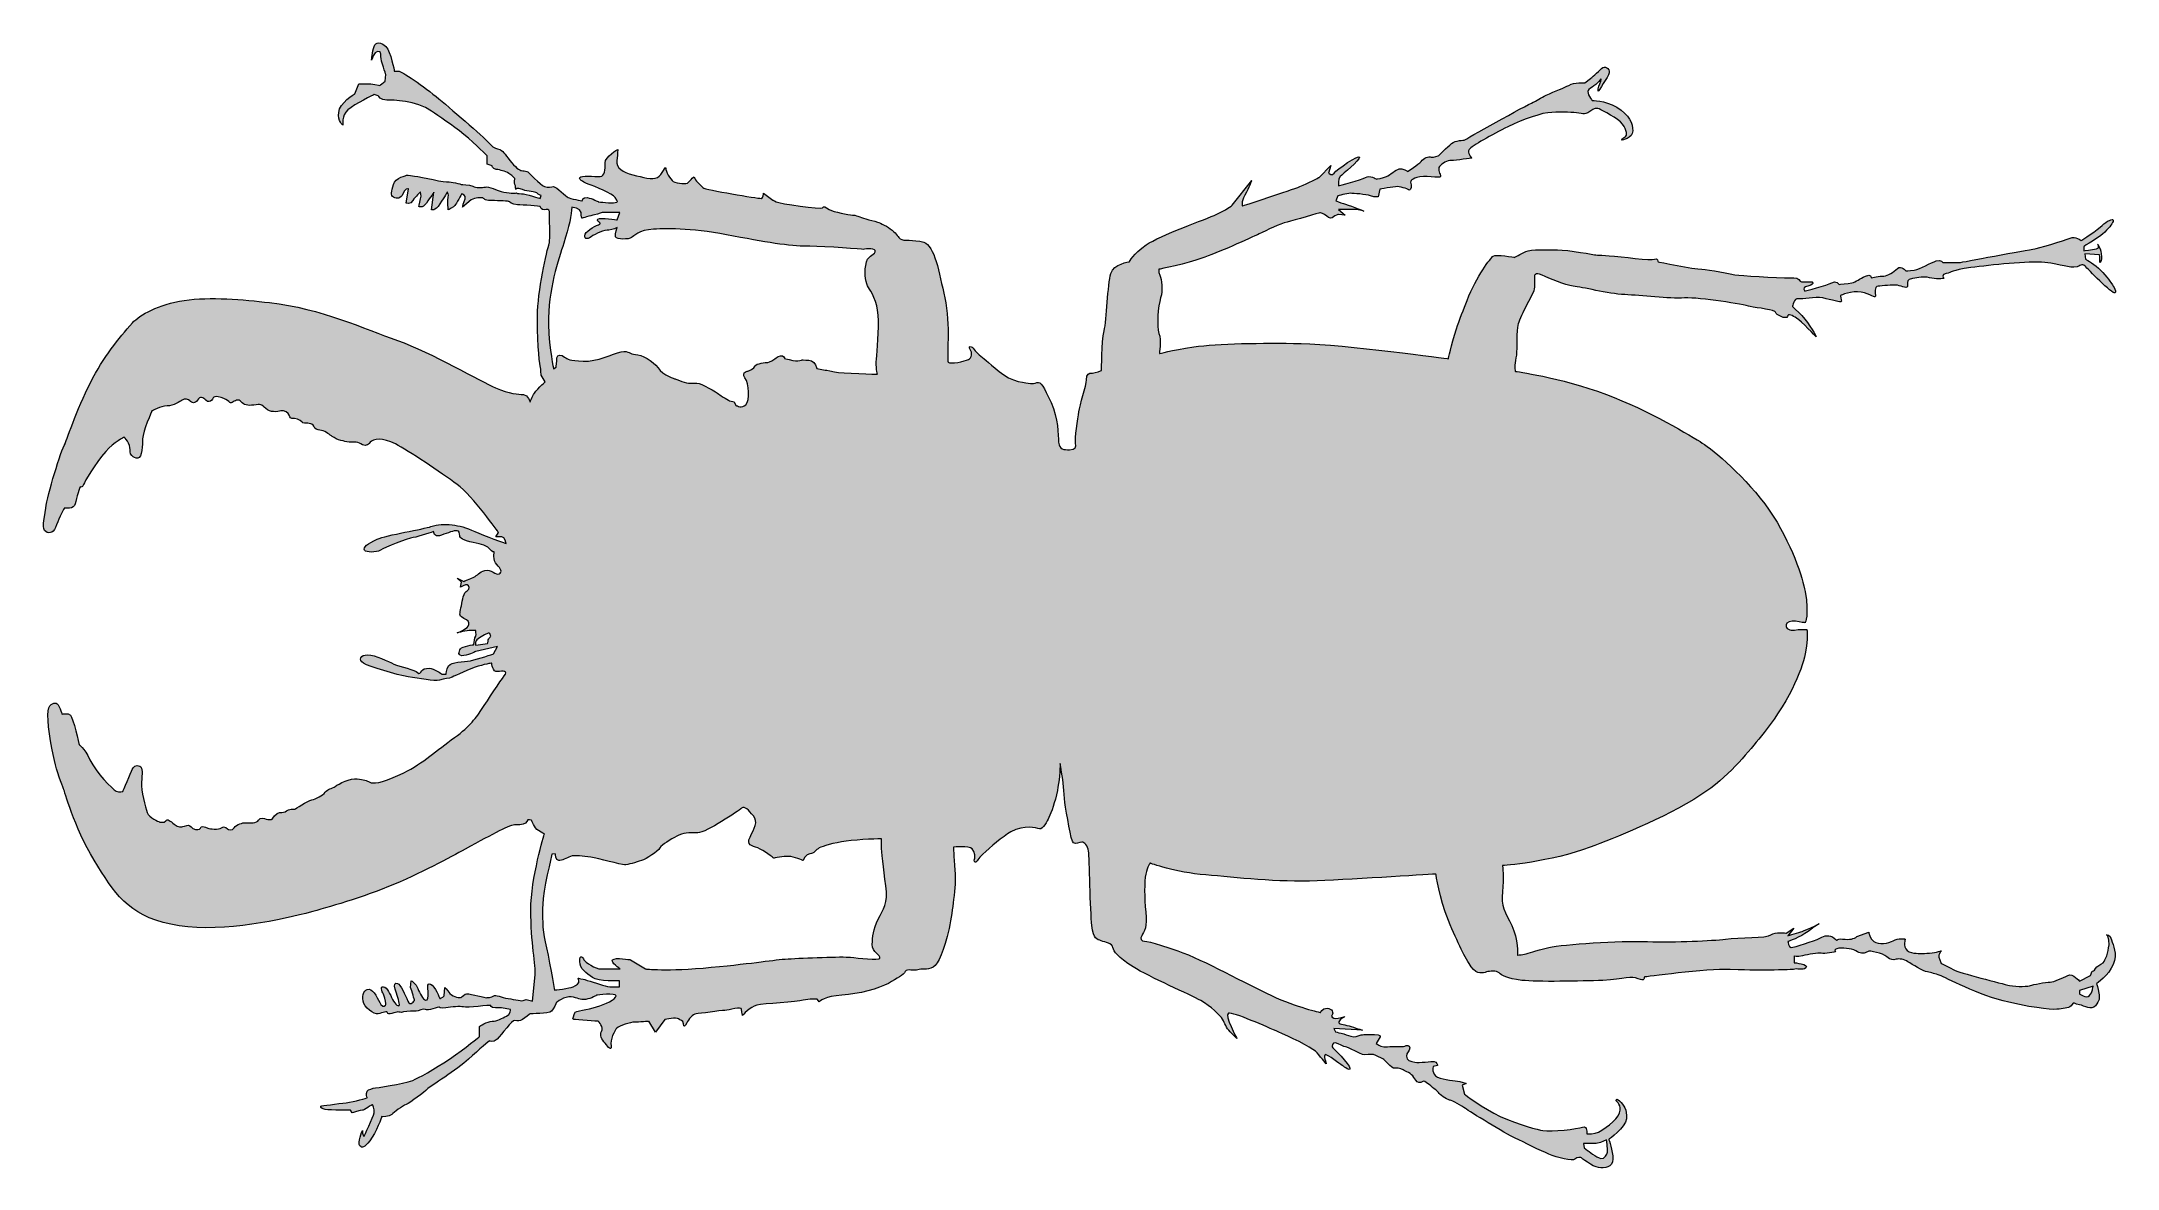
# Model space of a CAD drawing. Header units: inches. Extents: x 106.3 to 166.5, y -305.1 to -272.5.
import ezdxf

# ---------------------------------------------------------------- set-up
doc = ezdxf.new("R2010")
doc.units = ezdxf.units.IN
doc.header["$MEASUREMENT"] = 0
doc.layers.add('Layer 1', color=7, linetype='Continuous')

msp = doc.modelspace()

# ---------------------------------------------------------------- hatches: boundary and pattern name
at = {"layer": 'Layer 1', "true_color": 0xffffff}
h = msp.add_hatch(color=7, dxfattribs=at)
h.dxf.hatch_style = 2
edge = h.paths.add_edge_path()
edge.add_spline(control_points=[(120.388, -276.248), (120.338, -276.248), (120.291, -276.224), (120.24, -276.224), (120.192, -276.224), (120.046, -276.127), (119.9, -275.931), (119.752, -275.736), (119.679, -275.637), (119.606, -275.613), (119.533, -275.589), (119.434, -275.589), (119.337, -275.466), (119.24, -275.344), (118.287, -274.513), (117.847, -274.146), (117.408, -273.779), (116.749, -273.339), (116.675, -273.339), (116.675, -273.339), (116.552, -273.339), (116.552, -273.339), (116.552, -273.339), (116.456, -272.776), (116.308, -272.63), (116.163, -272.483), (116.015, -272.483), (115.967, -272.63), (115.919, -272.776), (115.894, -273.023), (115.894, -273.023), (115.894, -273.023), (115.967, -272.776), (116.064, -272.776), (116.163, -272.776), (116.163, -272.802), (116.163, -272.923), (116.163, -273.046), (116.308, -273.439), (116.308, -273.439), (116.308, -273.439), (116.285, -273.633), (116.285, -273.633), (116.235, -273.681), (116.138, -273.754), (116.138, -273.754), (116.138, -273.754), (115.869, -273.706), (115.771, -273.706), (115.771, -273.706), (115.527, -273.706), (115.527, -273.706), (115.527, -273.706), (115.406, -274), (115.406, -274), (115.406, -274), (114.964, -274.269), (114.941, -274.537), (114.917, -274.806), (115.063, -274.905), (115.063, -274.905), (115.063, -274.905), (115.014, -274.636), (115.21, -274.464), (115.406, -274.293), (115.967, -274.023), (115.967, -274.023), (115.967, -274.023), (116.089, -274.061), (116.089, -274.061), (116.089, -274.061), (116.163, -274.183), (116.333, -274.183), (116.503, -274.183), (117.188, -274.183), (117.627, -274.501), (117.835, -274.651), (118.234, -274.901), (118.568, -275.174), (118.94, -275.477), (119.24, -275.796), (119.24, -275.796), (119.24, -275.796), (119.24, -276.041), (119.24, -276.041), (119.24, -276.041), (119.386, -276.089), (119.386, -276.089), (119.386, -276.089), (119.386, -276.163), (119.507, -276.188), (119.63, -276.212), (119.752, -276.235), (119.874, -276.309), (119.997, -276.383), (120.046, -276.456), (120.046, -276.456), (120.046, -276.456), (120.021, -276.578), (120.046, -276.627), (120.07, -276.676), (120.07, -276.774), (120.07, -276.774), (120.07, -276.774), (120.095, -276.701), (120.266, -276.774), (120.436, -276.848), (120.631, -276.822), (120.68, -276.872), (120.729, -276.921), (120.806, -276.948), (120.806, -276.948), (120.806, -276.948), (120.779, -277.034), (120.779, -277.034), (120.779, -277.034), (120.362, -276.895), (120.24, -276.895), (120.12, -276.895), (120.095, -276.872), (120.095, -276.872), (120.095, -276.872), (119.947, -276.895), (119.728, -276.848), (119.507, -276.799), (119.288, -276.676), (119.19, -276.701), (119.093, -276.725), (118.921, -276.725), (118.824, -276.676), (118.727, -276.627), (118.506, -276.627), (118.506, -276.627), (118.506, -276.627), (118.164, -276.529), (118.115, -276.554), (118.067, -276.578), (117.335, -276.408), (117.139, -276.383), (116.943, -276.358), (116.919, -276.358), (116.919, -276.358), (116.919, -276.358), (116.577, -276.432), (116.529, -276.627), (116.479, -276.822), (116.43, -276.945), (116.529, -276.995), (116.626, -277.043), (116.749, -277.043), (116.798, -276.895), (116.845, -276.749), (116.968, -276.749), (116.968, -276.749), (116.968, -276.749), (116.895, -277.165), (116.895, -277.165), (116.895, -277.165), (117.018, -277.214), (117.089, -277.092), (117.165, -276.969), (117.311, -276.848), (117.311, -276.848), (117.311, -276.848), (117.335, -276.969), (117.335, -276.969), (117.311, -277.043), (117.261, -277.263), (117.261, -277.263), (117.261, -277.263), (117.359, -277.336), (117.481, -277.165), (117.602, -276.995), (117.701, -276.848), (117.701, -276.848), (117.701, -276.848), (117.627, -277.361), (117.627, -277.361), (117.627, -277.361), (117.725, -277.41), (117.872, -277.19), (118.018, -276.969), (118.09, -276.848), (118.09, -276.848), (118.09, -276.848), (118.14, -276.921), (118.115, -276.995), (118.09, -277.068), (118.115, -277.361), (118.115, -277.361), (118.115, -277.361), (118.287, -277.287), (118.311, -277.238), (118.335, -277.19), (118.506, -276.895), (118.506, -276.895), (118.506, -276.895), (118.654, -276.945), (118.604, -277.043), (118.555, -277.141), (118.531, -277.287), (118.531, -277.287), (118.531, -277.287), (118.775, -277.068), (118.775, -277.068), (118.921, -277.018), (119.044, -276.995), (119.117, -277.018), (119.19, -277.043), (119.117, -277.092), (119.361, -277.092), (119.606, -277.092), (119.874, -277.117), (119.874, -277.117), (119.874, -277.117), (119.973, -277.214), (120.12, -277.214), (120.266, -277.214), (120.779, -277.263), (120.779, -277.263), (120.779, -277.263), (120.827, -277.385), (120.9, -277.361), (120.973, -277.336), (121.046, -277.336), (121.046, -277.41), (121.046, -277.483), (121.072, -278.267), (121.046, -278.313), (121.021, -278.363), (120.729, -279.56), (120.705, -280.294), (120.68, -281.027), (120.753, -281.761), (120.779, -281.885), (120.803, -282.005), (120.803, -282.153), (120.803, -282.153), (120.803, -282.153), (120.924, -282.347), (120.924, -282.347), (120.924, -282.347), (120.631, -282.617), (120.583, -282.714), (120.534, -282.813), (120.485, -282.935), (120.485, -282.935), (120.485, -282.935), (120.436, -282.714), (120.291, -282.714), (120.143, -282.714), (119.9, -282.69), (119.484, -282.519), (119.068, -282.347), (117.627, -281.49), (116.65, -281.15), (115.673, -280.808), (114.452, -280.222), (112.938, -280.049), (112.171, -279.965), (111.22, -279.873), (110.464, -279.986), (109.727, -280.097), (109.174, -280.409), (108.969, -280.636), (108.554, -281.1), (108.139, -281.614), (107.749, -282.372), (107.358, -283.13), (107.016, -284.146), (107.016, -284.146), (106.893, -284.315), (106.503, -285.636), (106.455, -286.003), (106.406, -286.37), (106.333, -286.614), (106.455, -286.687), (106.577, -286.76), (106.698, -286.712), (106.771, -286.492), (106.844, -286.271), (106.991, -286.003), (106.991, -286.003), (106.991, -286.003), (107.284, -286.051), (107.309, -285.88), (107.334, -285.709), (107.456, -285.379), (107.456, -285.379), (107.456, -285.379), (107.503, -285.439), (107.553, -285.318), (107.581, -285.249), (107.876, -284.726), (108.192, -284.368), (108.438, -284.09), (108.725, -283.95), (108.725, -283.95), (108.725, -283.95), (108.919, -284.146), (108.896, -284.315), (108.873, -284.487), (109.066, -284.609), (109.165, -284.535), (109.262, -284.461), (109.262, -283.999), (109.262, -283.999), (109.262, -283.778), (109.532, -283.19), (109.532, -283.19), (109.532, -283.19), (109.776, -283.045), (109.971, -283.045), (110.167, -283.045), (110.336, -282.922), (110.411, -282.873), (110.484, -282.825), (110.582, -282.848), (110.63, -282.899), (110.679, -282.947), (110.778, -282.995), (110.85, -282.873), (110.924, -282.751), (111.02, -282.8), (111.093, -282.873), (111.167, -282.947), (111.216, -282.922), (111.267, -282.873), (111.314, -282.825), (111.291, -282.726), (111.534, -282.8), (111.779, -282.873), (111.779, -282.995), (111.852, -282.947), (111.925, -282.899), (112.046, -282.825), (112.12, -282.922), (112.193, -283.02), (112.293, -283.045), (112.487, -283.02), (112.682, -282.995), (112.707, -282.995), (112.829, -283.117), (112.952, -283.24), (113.169, -283.217), (113.268, -283.19), (113.366, -283.168), (113.488, -283.24), (113.511, -283.313), (113.536, -283.388), (113.536, -283.41), (113.659, -283.41), (113.781, -283.41), (113.902, -283.532), (113.902, -283.532), (114.025, -283.557), (114.171, -283.532), (114.221, -283.63), (114.268, -283.73), (114.294, -283.73), (114.441, -283.753), (114.587, -283.778), (114.684, -283.899), (114.757, -283.926), (114.831, -283.95), (114.905, -284.046), (115.002, -284.046), (115.1, -284.046), (115.148, -284.097), (115.248, -284.097), (115.343, -284.097), (115.466, -284.072), (115.587, -284.146), (115.71, -284.218), (115.784, -284.193), (115.856, -284.097), (115.929, -283.999), (116.222, -283.95), (116.589, -284.146), (116.956, -284.34), (117.908, -284.975), (118.372, -285.318), (118.836, -285.661), (119.57, -286.712), (119.57, -286.712), (119.57, -286.712), (119.496, -286.834), (119.496, -286.834), (119.496, -286.834), (119.667, -286.834), (119.667, -286.834), (119.764, -286.834), (119.789, -287.028), (119.789, -287.028), (119.789, -287.028), (119.154, -286.808), (118.884, -286.687), (118.617, -286.565), (118.445, -286.516), (118.225, -286.492), (118.007, -286.467), (117.811, -286.467), (117.615, -286.54), (117.419, -286.614), (116.322, -286.785), (116.052, -286.908), (115.784, -287.028), (115.637, -287.151), (115.686, -287.225), (115.736, -287.297), (116.029, -287.297), (116.149, -287.225), (116.272, -287.151), (116.931, -286.882), (117.103, -286.858), (117.273, -286.834), (117.689, -286.687), (117.689, -286.687), (117.689, -286.687), (117.714, -286.858), (117.859, -286.808), (118.007, -286.76), (118.251, -286.663), (118.324, -286.663), (118.396, -286.663), (118.445, -286.663), (118.445, -286.76), (118.445, -286.858), (118.47, -286.908), (118.738, -286.981), (119.007, -287.055), (119.203, -287.055), (119.3, -287.176), (119.397, -287.297), (119.447, -287.275), (119.447, -287.275), (119.447, -287.275), (119.397, -287.516), (119.52, -287.64), (119.643, -287.763), (119.69, -287.861), (119.594, -287.909), (119.496, -287.958), (119.35, -287.763), (119.177, -287.811), (119.007, -287.861), (118.958, -287.958), (118.861, -288.007), (118.763, -288.057), (118.568, -288.129), (118.568, -288.129), (118.568, -288.129), (118.372, -288.032), (118.372, -288.032), (118.372, -288.032), (118.495, -288.154), (118.495, -288.154), (118.495, -288.154), (118.47, -288.3), (118.47, -288.3), (118.47, -288.3), (118.617, -288.204), (118.665, -288.227), (118.714, -288.252), (118.763, -288.35), (118.665, -288.398), (118.568, -288.447), (118.518, -288.667), (118.495, -288.838), (118.47, -289.009), (118.42, -289.108), (118.495, -289.155), (118.495, -289.155), (118.568, -289.205), (118.568, -289.205), (118.568, -289.205), (118.714, -289.255), (118.714, -289.327), (118.714, -289.401), (118.69, -289.45), (118.617, -289.499), (118.544, -289.548), (118.372, -289.621), (118.372, -289.621), (118.372, -289.621), (118.665, -289.548), (118.763, -289.548), (118.763, -289.548), (118.91, -289.548), (118.91, -289.548), (118.91, -289.548), (118.934, -289.668), (118.91, -289.718), (118.91, -289.718), (118.884, -289.767), (118.884, -289.767), (118.884, -289.767), (118.861, -289.962), (118.861, -289.962), (118.861, -289.962), (118.518, -290.012), (118.47, -290.085), (118.42, -290.158), (118.372, -290.306), (118.568, -290.28), (118.763, -290.256), (118.91, -290.158), (118.91, -290.158), (118.91, -290.158), (119.544, -290.012), (119.544, -290.012), (119.544, -290.012), (119.422, -290.231), (119.422, -290.231), (119.422, -290.231), (118.983, -290.379), (118.763, -290.428), (118.544, -290.476), (118.202, -290.452), (118.127, -290.574), (118.054, -290.696), (118.054, -290.818), (118.054, -290.818), (118.054, -290.818), (117.932, -290.818), (117.932, -290.818), (117.932, -290.818), (117.689, -290.646), (117.566, -290.646), (117.445, -290.646), (117.372, -290.672), (117.347, -290.721), (117.322, -290.769), (117.273, -290.842), (117.225, -290.769), (117.176, -290.696), (116.711, -290.599), (116.54, -290.525), (116.369, -290.452), (116.003, -290.256), (115.784, -290.256), (115.563, -290.256), (115.514, -290.403), (115.661, -290.499), (115.809, -290.599), (116.638, -290.842), (116.956, -290.891), (117.273, -290.941), (117.714, -291.038), (117.859, -290.988), (118.007, -290.941), (118.152, -290.941), (118.202, -290.915), (118.228, -290.902), (118.581, -290.729), (118.892, -290.619), (119.147, -290.53), (119.374, -290.499), (119.374, -290.499), (119.374, -290.499), (119.397, -290.769), (119.544, -290.745), (119.69, -290.721), (119.863, -290.721), (119.74, -290.867), (119.618, -291.015), (119.277, -291.552), (119.08, -291.845), (118.884, -292.138), (118.714, -292.359), (118.202, -292.725), (117.689, -293.093), (117.311, -293.458), (116.725, -293.727), (116.138, -293.996), (115.943, -293.996), (115.845, -293.947), (115.747, -293.898), (115.673, -293.874), (115.479, -293.849), (115.284, -293.826), (114.941, -293.996), (114.844, -294.07), (114.745, -294.142), (114.624, -294.142), (114.55, -294.239), (114.477, -294.338), (114.282, -294.435), (114.16, -294.46), (114.038, -294.487), (113.67, -294.728), (113.67, -294.728), (113.67, -294.728), (113.475, -294.728), (113.427, -294.779), (113.377, -294.828), (113.329, -294.828), (113.231, -294.828), (113.134, -294.828), (113.012, -295.021), (113.012, -295.021), (113.012, -295.021), (112.89, -295.048), (112.841, -295.021), (112.792, -294.997), (112.669, -294.949), (112.622, -295.048), (112.573, -295.145), (112.352, -295.122), (112.279, -295.122), (112.279, -295.122), (112.206, -295.122), (112.206, -295.122), (112.206, -295.122), (111.96, -295.167), (111.913, -295.269), (111.863, -295.366), (111.742, -295.316), (111.742, -295.316), (111.742, -295.316), (111.62, -295.195), (111.546, -295.269), (111.472, -295.341), (111.18, -295.291), (111.18, -295.291), (111.18, -295.291), (110.984, -295.195), (110.96, -295.244), (110.936, -295.291), (110.912, -295.341), (110.79, -295.316), (110.668, -295.291), (110.643, -295.195), (110.594, -295.195), (110.544, -295.195), (110.399, -295.244), (110.399, -295.244), (110.399, -295.244), (110.3, -295.269), (110.178, -295.167), (110.056, -295.072), (109.982, -294.997), (109.935, -295.072), (109.885, -295.145), (109.739, -295.096), (109.739, -295.096), (109.739, -295.096), (109.446, -294.974), (109.397, -294.828), (109.348, -294.681), (109.201, -294.192), (109.226, -293.947), (109.251, -293.703), (109.275, -293.532), (109.177, -293.482), (109.08, -293.434), (108.982, -293.508), (108.958, -293.581), (108.932, -293.654), (108.689, -294.217), (108.689, -294.217), (108.689, -294.217), (108.591, -294.253), (108.494, -294.205), (108.395, -294.156), (107.908, -293.666), (107.737, -293.3), (107.566, -292.933), (107.419, -292.86), (107.419, -292.86), (107.419, -292.86), (107.248, -292.077), (107.174, -292.004), (107.1, -291.931), (106.93, -291.978), (106.93, -291.978), (106.93, -291.978), (106.834, -291.661), (106.759, -291.661), (106.686, -291.661), (106.515, -291.637), (106.515, -292.004), (106.515, -292.372), (106.662, -293.153), (106.734, -293.446), (106.807, -293.739), (106.98, -294.156), (106.98, -294.156), (106.98, -294.156), (107.273, -295.255), (107.859, -296.209), (108.445, -297.162), (108.811, -297.796), (110.082, -298.067), (111.35, -298.336), (113.059, -297.992), (113.988, -297.749), (114.462, -297.624), (115.435, -297.359), (116.384, -296.975), (117.296, -296.605), (118.185, -296.119), (118.604, -295.89), (119.46, -295.426), (119.9, -295.181), (120.07, -295.181), (120.24, -295.181), (120.362, -295.181), (120.388, -295.084), (120.413, -294.987), (120.534, -295.059), (120.534, -295.059), (120.534, -295.059), (120.606, -295.279), (120.729, -295.352), (120.851, -295.426), (120.9, -295.451), (120.9, -295.451), (120.9, -295.451), (120.508, -296.723), (120.508, -297.65), (120.508, -298.579), (120.656, -299.289), (120.631, -299.533), (120.631, -299.533), (120.558, -300.291), (120.558, -300.291), (120.558, -300.291), (120.362, -300.218), (120.314, -300.266), (120.266, -300.315), (120.046, -300.242), (119.85, -300.218), (119.656, -300.193), (119.484, -300.095), (119.434, -300.144), (119.386, -300.193), (119.214, -300.193), (119.214, -300.193), (119.068, -300.168), (118.677, -300.046), (118.604, -300.095), (118.531, -300.144), (118.481, -300.193), (118.481, -300.193), (118.481, -300.193), (118.261, -300.193), (118.164, -300.071), (118.067, -299.95), (118.018, -299.9), (118.018, -299.9), (118.018, -299.9), (117.994, -300.144), (117.994, -300.144), (117.946, -300.193), (117.872, -300.218), (117.872, -300.218), (117.872, -300.218), (117.725, -299.851), (117.602, -299.803), (117.481, -299.753), (117.531, -299.925), (117.531, -300.046), (117.531, -300.168), (117.531, -300.291), (117.458, -300.266), (117.384, -300.242), (117.286, -300.071), (117.236, -299.925), (117.188, -299.778), (117.042, -299.704), (117.042, -299.704), (117.042, -299.704), (117.018, -299.9), (117.018, -299.9), (117.066, -299.998), (117.139, -300.266), (117.139, -300.266), (117.139, -300.266), (117.018, -300.462), (116.943, -300.291), (116.872, -300.12), (116.725, -299.803), (116.65, -299.778), (116.577, -299.753), (116.529, -299.803), (116.577, -299.95), (116.626, -300.095), (116.7, -300.291), (116.7, -300.389), (116.7, -300.486), (116.577, -300.389), (116.503, -300.242), (116.43, -300.095), (116.357, -299.9), (116.235, -299.875), (116.113, -299.851), (116.235, -300.095), (116.235, -300.095), (116.308, -300.242), (116.308, -300.389), (116.308, -300.389), (116.308, -300.389), (116.235, -300.513), (116.163, -300.389), (116.089, -300.266), (115.967, -299.95), (115.82, -299.95), (115.673, -299.95), (115.627, -300.095), (115.649, -300.291), (115.673, -300.486), (115.967, -300.682), (116.089, -300.659), (116.21, -300.633), (116.357, -300.56), (116.357, -300.633), (116.357, -300.706), (116.602, -300.608), (116.65, -300.608), (116.7, -300.608), (116.725, -300.633), (116.821, -300.608), (116.919, -300.585), (117.139, -300.585), (117.188, -300.585), (117.236, -300.585), (117.408, -300.486), (117.458, -300.535), (117.505, -300.585), (117.847, -300.462), (117.847, -300.462), (117.847, -300.462), (117.872, -300.513), (118.043, -300.486), (118.214, -300.462), (118.458, -300.438), (118.555, -300.462), (118.654, -300.486), (119.337, -300.412), (119.337, -300.412), (119.337, -300.412), (119.337, -300.486), (119.484, -300.486), (119.484, -300.486), (119.656, -300.486), (119.656, -300.486), (119.656, -300.486), (119.923, -300.535), (119.923, -300.535), (119.923, -300.535), (119.923, -300.682), (119.8, -300.731), (119.679, -300.78), (119.533, -300.878), (119.386, -300.878), (119.24, -300.878), (119.02, -301.024), (119.02, -301.024), (119.02, -301.024), (119.02, -301.318), (119.02, -301.318), (119.02, -301.318), (118.627, -301.651), (118.147, -301.975), (117.734, -302.257), (117.236, -302.533), (117.089, -302.589), (116.773, -302.711), (116.04, -302.798), (115.943, -302.82), (115.845, -302.846), (115.747, -302.87), (115.747, -302.968), (115.747, -303.066), (115.771, -303.091), (115.771, -303.091), (115.771, -303.091), (115.406, -303.212), (115.161, -303.237), (114.917, -303.261), (114.428, -303.334), (114.428, -303.334), (114.428, -303.334), (114.378, -303.407), (114.55, -303.433), (114.721, -303.456), (115.284, -303.456), (115.284, -303.456), (115.284, -303.456), (115.331, -303.53), (115.331, -303.53), (115.331, -303.53), (115.577, -303.456), (115.627, -303.456), (115.673, -303.456), (115.919, -303.287), (115.919, -303.287), (115.919, -303.287), (115.992, -303.407), (115.967, -303.53), (115.943, -303.652), (115.673, -304.215), (115.673, -304.215), (115.627, -304.19), (115.627, -304.043), (115.627, -304.043), (115.627, -304.043), (115.479, -304.411), (115.552, -304.483), (115.627, -304.558), (115.674, -304.55), (115.845, -304.338), (116.04, -304.092), (116.186, -303.641), (116.186, -303.641), (116.186, -303.641), (116.406, -303.652), (116.479, -303.579), (116.552, -303.508), (116.773, -303.334), (116.895, -303.287), (117.018, -303.237), (117.432, -302.919), (117.505, -302.846), (117.579, -302.773), (118.384, -302.27), (118.702, -301.977), (119.02, -301.684), (119.313, -301.44), (119.313, -301.44), (119.313, -301.44), (119.41, -301.513), (119.533, -301.391), (119.656, -301.269), (119.973, -300.828), (120.046, -300.854), (120.12, -300.878), (120.192, -300.878), (120.266, -300.828), (120.338, -300.78), (120.485, -300.659), (120.485, -300.659), (120.485, -300.659), (121.03, -300.659), (121.103, -300.585), (121.176, -300.513), (121.242, -300.339), (121.242, -300.339), (121.242, -300.339), (121.488, -300.144), (121.681, -300.168), (121.877, -300.193), (121.925, -300.266), (122.097, -300.242), (122.268, -300.218), (122.415, -300.12), (122.415, -300.12), (122.415, -300.12), (122.976, -300.046), (122.976, -300.144), (122.976, -300.242), (122.659, -300.389), (122.415, -300.462), (122.17, -300.535), (121.779, -300.585), (121.779, -300.633), (121.779, -300.682), (121.681, -300.828), (121.755, -300.828), (121.829, -300.828), (122.463, -300.878), (122.463, -300.878), (122.463, -300.878), (122.634, -301.049), (122.56, -301.171), (122.488, -301.293), (122.56, -301.391), (122.659, -301.513), (122.757, -301.635), (122.854, -301.757), (122.831, -301.588), (122.805, -301.415), (122.927, -301.148), (123.001, -301.074), (123.074, -301), (123.391, -300.903), (123.513, -300.903), (123.636, -300.903), (123.929, -300.878), (123.929, -300.878), (123.929, -300.878), (124.123, -301.196), (124.123, -301.196), (124.123, -301.196), (124.392, -300.828), (124.392, -300.828), (124.392, -300.828), (124.735, -300.756), (124.783, -300.806), (124.833, -300.854), (124.93, -300.828), (124.93, -300.95), (124.93, -301.074), (124.978, -301.024), (125.027, -300.927), (125.077, -300.828), (125.199, -300.659), (125.296, -300.659), (125.394, -300.659), (126.004, -300.56), (126.127, -300.56), (126.249, -300.56), (126.615, -300.438), (126.615, -300.535), (126.615, -300.633), (126.64, -300.706), (126.64, -300.706), (126.64, -300.706), (126.86, -300.462), (127.054, -300.412), (127.251, -300.364), (128.226, -300.315), (128.398, -300.266), (128.569, -300.218), (128.812, -300.242), (128.812, -300.242), (128.812, -300.242), (128.863, -300.315), (128.863, -300.315), (128.863, -300.315), (129.033, -300.144), (129.521, -300.12), (130.008, -300.095), (130.595, -299.925), (130.865, -299.778), (131.133, -299.632), (131.304, -299.533), (131.354, -299.435), (131.401, -299.338), (131.621, -299.435), (131.72, -299.386), (131.817, -299.338), (131.989, -299.411), (132.159, -299.313), (132.329, -299.215), (132.477, -298.825), (132.623, -298.189), (132.69, -297.895), (132.726, -297.608), (132.756, -297.345), (132.794, -297.036), (132.82, -296.761), (132.794, -296.502), (132.752, -296.082), (132.756, -295.83), (132.756, -295.83), (132.756, -295.83), (133.198, -295.781), (133.294, -295.878), (133.391, -295.976), (133.368, -296.148), (133.368, -296.148), (133.318, -296.246), (133.391, -296.27), (133.391, -296.27), (133.42, -296.261), (133.467, -296.165), (133.598, -296.036), (133.816, -295.826), (134.174, -295.527), (134.418, -295.391), (134.808, -295.167), (135.15, -295.276), (135.248, -295.299), (135.346, -295.325), (135.473, -295.066), (135.517, -294.974), (135.59, -294.811), (135.689, -294.542), (135.761, -294.192), (135.815, -293.933), (135.837, -293.586), (135.846, -293.405), (135.851, -293.467), (135.859, -293.543), (135.883, -293.654), (135.949, -293.947), (135.933, -294.217), (135.98, -294.535), (136.03, -294.851), (136.153, -295.659), (136.226, -295.708), (136.299, -295.757), (136.396, -295.683), (136.469, -295.683), (136.544, -295.683), (136.64, -295.781), (136.666, -295.952), (136.689, -296.124), (136.712, -297.687), (136.761, -298.104), (136.812, -298.518), (136.909, -298.495), (137.032, -298.543), (137.153, -298.593), (137.348, -298.618), (137.373, -298.739), (137.398, -298.86), (137.495, -299.007), (137.96, -299.302), (138.423, -299.596), (139.62, -300.107), (139.914, -300.278), (140.207, -300.45), (140.475, -300.694), (140.548, -300.817), (140.622, -300.94), (140.646, -301.06), (140.768, -301.184), (140.768, -301.184), (140.963, -301.378), (140.963, -301.378), (140.963, -301.378), (140.596, -300.694), (140.718, -300.646), (140.842, -300.596), (141.867, -301.06), (142.161, -301.184), (142.454, -301.306), (143.113, -301.622), (143.235, -301.745), (143.357, -301.868), (143.552, -302.11), (143.552, -302.11), (143.552, -302.11), (143.454, -301.843), (143.527, -301.843), (143.601, -301.843), (143.943, -302.11), (144.016, -302.161), (144.09, -302.209), (144.236, -302.332), (144.236, -302.234), (144.236, -302.138), (143.723, -301.622), (143.723, -301.622), (143.723, -301.622), (143.723, -301.477), (143.82, -301.502), (143.919, -301.524), (144.066, -301.622), (144.113, -301.622), (144.163, -301.622), (144.602, -301.843), (144.602, -301.843), (144.676, -301.868), (144.846, -301.82), (144.919, -301.843), (144.993, -301.868), (145.139, -301.941), (145.189, -301.966), (145.238, -301.99), (145.458, -302.234), (145.504, -302.234), (145.554, -302.234), (145.702, -302.234), (145.775, -302.284), (145.848, -302.332), (146.018, -302.381), (146.092, -302.505), (146.166, -302.625), (146.213, -302.676), (146.288, -302.651), (146.36, -302.625), (146.36, -302.577), (146.483, -302.676), (146.604, -302.773), (146.775, -302.894), (146.825, -302.968), (146.874, -303.041), (147.093, -303.164), (147.143, -303.164), (147.191, -303.164), (147.484, -303.334), (147.583, -303.407), (147.68, -303.48), (148.752, -304.141), (149.023, -304.264), (149.292, -304.385), (149.755, -304.63), (150.001, -304.726), (150.244, -304.826), (150.684, -304.948), (150.756, -304.873), (150.831, -304.801), (150.927, -304.826), (150.927, -304.826), (150.927, -304.826), (151.27, -305.095), (151.44, -305.119), (151.611, -305.143), (151.855, -305.119), (151.855, -304.873), (151.855, -304.63), (151.734, -304.296), (151.734, -304.296), (151.734, -304.296), (152.222, -303.97), (152.247, -303.702), (152.27, -303.433), (152.172, -303.309), (152.05, -303.186), (151.928, -303.066), (151.954, -303.186), (151.954, -303.186), (151.954, -303.186), (152.124, -303.309), (152.05, -303.53), (151.977, -303.748), (151.538, -304.043), (151.44, -304.092), (151.342, -304.141), (151.099, -304.141), (151.099, -304.141), (151.099, -304.141), (151.124, -303.895), (150.977, -303.945), (150.831, -303.995), (150.074, -304.092), (149.829, -304.043), (149.701, -304.017), (149.153, -303.9), (148.594, -303.632), (148.087, -303.391), (147.557, -302.993), (147.557, -302.993), (147.557, -302.993), (147.484, -302.724), (147.484, -302.724), (147.484, -302.724), (147.607, -302.676), (147.607, -302.676), (147.607, -302.676), (147.484, -302.625), (147.29, -302.599), (147.093, -302.577), (146.751, -302.552), (146.679, -302.405), (146.604, -302.258), (146.653, -302.186), (146.653, -302.186), (146.653, -302.186), (146.775, -302.161), (146.775, -302.161), (146.775, -302.161), (146.751, -302.039), (146.679, -302.039), (146.604, -302.039), (146.238, -302.088), (146.117, -302.063), (145.994, -302.039), (145.872, -302.015), (145.872, -301.892), (145.872, -301.77), (145.97, -301.745), (145.97, -301.648), (145.97, -301.551), (145.872, -301.574), (145.824, -301.599), (145.775, -301.622), (145.359, -301.599), (145.286, -301.622), (145.212, -301.648), (145.042, -301.551), (145.042, -301.551), (145.042, -301.551), (144.993, -301.524), (144.993, -301.524), (144.993, -301.524), (145.115, -301.329), (145.115, -301.329), (145.115, -301.329), (145.139, -301.256), (144.945, -301.256), (144.749, -301.256), (144.602, -301.256), (144.529, -301.281), (144.456, -301.306), (144.408, -301.353), (144.26, -301.306), (144.113, -301.256), (143.82, -301.184), (143.82, -301.184), (143.82, -301.184), (143.772, -301.085), (143.772, -301.085), (143.772, -301.085), (144.602, -301.135), (144.602, -301.135), (144.602, -301.135), (144.382, -301.06), (144.211, -301.012), (144.041, -300.963), (143.893, -300.963), (143.919, -300.89), (143.943, -300.817), (144.09, -300.743), (144.09, -300.743), (144.09, -300.743), (143.893, -300.792), (143.82, -300.792), (143.748, -300.792), (143.674, -300.743), (143.723, -300.694), (143.772, -300.646), (143.723, -300.499), (143.577, -300.499), (143.43, -300.499), (143.381, -300.621), (143.381, -300.621), (143.381, -300.621), (142.697, -300.474), (141.964, -300.132), (141.231, -299.789), (140.009, -299.106), (139.254, -298.837), (138.497, -298.567), (138.228, -298.543), (138.228, -298.543), (138.228, -298.543), (138.13, -298.495), (138.204, -298.397), (138.277, -298.298), (138.375, -298.129), (138.325, -297.712), (138.277, -297.297), (138.277, -296.833), (138.325, -296.611), (138.375, -296.391), (138.448, -296.294), (138.448, -296.294), (138.448, -296.294), (139.181, -296.562), (140.06, -296.636), (140.939, -296.709), (142.135, -296.856), (143.284, -296.808), (144.431, -296.76), (146.727, -296.611), (146.727, -296.611), (146.727, -296.611), (146.825, -297.297), (147.093, -297.956), (147.363, -298.618), (147.583, -299.055), (147.753, -299.302), (147.924, -299.546), (148.093, -299.473), (148.192, -299.449), (148.29, -299.422), (148.486, -299.398), (148.559, -299.473), (148.632, -299.546), (148.779, -299.643), (149.218, -299.691), (149.658, -299.742), (150.927, -299.716), (151.563, -299.691), (152.197, -299.669), (152.393, -299.546), (152.589, -299.643), (152.785, -299.742), (152.759, -299.596), (152.759, -299.596), (152.759, -299.596), (154.567, -299.35), (155.251, -299.376), (155.934, -299.398), (156.056, -299.398), (156.3, -299.398), (156.544, -299.398), (157.083, -299.376), (157.083, -299.376), (157.179, -299.325), (157.351, -299.422), (157.449, -299.325), (157.546, -299.227), (157.106, -299.179), (157.106, -299.179), (157.106, -299.179), (157.106, -298.983), (157.106, -298.983), (157.106, -298.983), (157.179, -299.032), (157.351, -298.983), (157.522, -298.934), (157.792, -298.886), (157.888, -298.908), (157.985, -298.934), (158.303, -298.86), (158.303, -298.86), (158.303, -298.86), (158.231, -298.787), (158.401, -298.763), (158.574, -298.739), (158.84, -298.787), (158.938, -298.86), (159.036, -298.934), (159.158, -298.908), (159.231, -298.86), (159.304, -298.814), (159.671, -298.908), (159.793, -299.007), (159.916, -299.106), (159.963, -299.106), (160.06, -299.08), (160.159, -299.055), (160.282, -299.08), (160.404, -299.154), (160.526, -299.227), (160.842, -299.422), (160.965, -299.449), (161.087, -299.473), (161.185, -299.496), (161.332, -299.546), (161.478, -299.596), (162.444, -300.132), (163.323, -300.328), (164.202, -300.524), (164.642, -300.548), (164.787, -300.524), (164.935, -300.499), (165.105, -300.499), (165.154, -300.401), (165.202, -300.303), (165.228, -300.377), (165.373, -300.401), (165.521, -300.425), (165.715, -300.571), (165.837, -300.425), (165.959, -300.278), (165.959, -300.206), (165.935, -300.06), (165.912, -299.911), (165.862, -299.789), (165.862, -299.789), (165.862, -299.789), (166.228, -299.546), (166.351, -299.227), (166.473, -298.908), (166.351, -298.69), (166.301, -298.518), (166.253, -298.347), (166.155, -298.371), (166.155, -298.371), (166.155, -298.371), (166.253, -298.445), (166.228, -298.666), (166.204, -298.886), (166.13, -299.106), (166.057, -299.179), (165.984, -299.253), (165.862, -299.276), (165.837, -299.35), (165.812, -299.422), (165.739, -299.422), (165.739, -299.422), (165.739, -299.422), (165.691, -299.546), (165.691, -299.546), (165.691, -299.546), (165.373, -299.716), (165.373, -299.716), (165.373, -299.716), (165.179, -299.473), (165.032, -299.546), (164.885, -299.618), (164.642, -299.742), (164.519, -299.742), (164.397, -299.742), (164.006, -299.814), (163.958, -299.839), (163.909, -299.863), (163.567, -299.889), (163.346, -299.839), (163.127, -299.789), (161.881, -299.473), (161.711, -299.376), (161.539, -299.276), (161.369, -299.204), (161.369, -299.204), (161.369, -299.204), (161.269, -299.007), (161.294, -298.958), (161.319, -298.908), (161.369, -298.837), (161.369, -298.837), (161.369, -298.837), (161.149, -298.908), (160.953, -298.908), (160.757, -298.908), (160.635, -298.934), (160.44, -298.86), (160.245, -298.787), (160.319, -298.518), (160.319, -298.518), (160.367, -298.47), (160.098, -298.47), (159.977, -298.543), (159.853, -298.618), (159.537, -298.666), (159.415, -298.567), (159.293, -298.47), (159.268, -298.298), (159.268, -298.298), (159.268, -298.298), (158.926, -298.42), (158.926, -298.42), (158.828, -298.495), (158.73, -298.518), (158.51, -298.495), (158.291, -298.47), (158.413, -298.593), (158.267, -298.47), (158.122, -298.347), (157.998, -298.397), (157.851, -298.47), (157.706, -298.543), (157.095, -298.739), (157.022, -298.739), (156.949, -298.739), (156.923, -298.567), (156.923, -298.567), (156.923, -298.567), (157.29, -298.445), (157.508, -298.275), (157.729, -298.104), (157.828, -298.054), (157.828, -298.054), (157.828, -298.054), (157.411, -298.25), (157.339, -298.275), (157.265, -298.298), (156.923, -298.397), (156.923, -298.397), (156.923, -298.397), (157.095, -298.176), (157.095, -298.176), (157.095, -298.176), (156.876, -298.324), (156.876, -298.324), (156.876, -298.324), (156.556, -298.275), (156.435, -298.371), (156.313, -298.47), (155.507, -298.445), (155.117, -298.495), (154.725, -298.543), (153.687, -298.593), (152.857, -298.567), (152.027, -298.543), (150.438, -298.64), (150.001, -298.739), (149.559, -298.837), (149.438, -298.908), (149.292, -298.934), (149.145, -298.958), (149.095, -298.958), (149.095, -298.958), (149.095, -298.958), (149.121, -298.495), (148.925, -298.104), (148.729, -297.712), (148.607, -297.54), (148.656, -297.126), (148.706, -296.709), (148.656, -296.367), (148.656, -296.367), (148.656, -296.367), (150.048, -296.27), (151.197, -295.83), (151.864, -295.573), (153.307, -295.032), (154.407, -294.318), (155.197, -293.806), (155.713, -293.14), (156.081, -292.7), (156.96, -291.65), (157.326, -290.721), (157.425, -290.231), (157.522, -289.744), (157.473, -289.523), (157.473, -289.523), (157.473, -289.523), (157.238, -289.514), (157.116, -289.538), (156.993, -289.564), (156.854, -289.507), (156.871, -289.392), (156.882, -289.316), (157.001, -289.263), (157.148, -289.286), (157.294, -289.311), (157.425, -289.327), (157.425, -289.327), (157.425, -289.327), (157.546, -289.132), (157.425, -288.421), (157.363, -288.072), (157.029, -286.99), (156.384, -286.061), (155.725, -285.113), (154.752, -284.317), (154.444, -284.119), (154.16, -283.937), (152.864, -283.156), (151.666, -282.712), (150.295, -282.204), (149.023, -282.041), (149.023, -282.041), (149.023, -282.041), (148.999, -281.848), (149.046, -281.651), (149.095, -281.455), (149.041, -281.13), (149.104, -280.706), (149.118, -280.615), (149.222, -280.385), (149.314, -280.207), (149.449, -279.942), (149.585, -279.716), (149.585, -279.598), (149.585, -279.598), (149.585, -279.28), (149.585, -279.28), (149.585, -279.28), (149.585, -279.158), (149.804, -279.256), (150.024, -279.353), (150.463, -279.549), (150.709, -279.573), (150.953, -279.598), (151.709, -279.793), (152.197, -279.818), (152.686, -279.842), (153.467, -279.94), (153.931, -279.915), (154.395, -279.891), (155.641, -280.111), (155.836, -280.16), (156.032, -280.208), (156.569, -280.258), (156.569, -280.331), (156.569, -280.404), (156.886, -280.552), (156.912, -280.454), (156.935, -280.354), (157.058, -280.428), (157.179, -280.501), (157.302, -280.574), (157.742, -281.039), (157.742, -281.039), (157.742, -281.039), (157.571, -280.675), (157.326, -280.428), (157.326, -280.428), (157.058, -280.16), (157.058, -280.16), (157.058, -280.16), (157.106, -279.915), (157.228, -279.94), (157.351, -279.966), (157.692, -279.867), (157.938, -279.915), (158.181, -279.966), (158.474, -280.061), (158.474, -280.013), (158.474, -279.966), (158.45, -279.842), (158.45, -279.842), (158.45, -279.842), (158.78, -279.696), (159.047, -279.745), (159.317, -279.793), (159.463, -279.94), (159.463, -279.867), (159.463, -279.793), (159.415, -279.573), (159.537, -279.573), (159.66, -279.573), (159.953, -279.524), (160.098, -279.549), (160.245, -279.573), (160.392, -279.672), (160.392, -279.549), (160.392, -279.426), (160.367, -279.378), (160.538, -279.353), (160.709, -279.328), (160.856, -279.28), (161.026, -279.328), (161.198, -279.378), (161.442, -279.353), (161.442, -279.353), (161.442, -279.353), (161.344, -279.23), (161.514, -279.206), (161.685, -279.182), (161.638, -279.108), (162.224, -279.035), (162.808, -278.962), (163.884, -278.839), (164.373, -278.889), (164.861, -278.937), (165.048, -279.06), (165.301, -279.012), (165.377, -278.997), (165.441, -278.897), (165.537, -278.995), (165.597, -279.057), (166.327, -279.818), (166.4, -279.769), (166.473, -279.719), (166.301, -279.499), (166.301, -279.499), (166.264, -279.44), (166.099, -279.212), (165.919, -279.05), (165.738, -278.888), (165.544, -278.791), (165.544, -278.791), (165.544, -278.791), (165.529, -278.638), (165.529, -278.638), (165.529, -278.638), (165.948, -278.668), (165.948, -278.668), (165.972, -278.711), (165.963, -278.889), (165.963, -278.889), (165.963, -278.889), (165.972, -278.889), (165.996, -278.831), (166.021, -278.775), (166.004, -278.66), (165.988, -278.563), (165.972, -278.465), (165.899, -278.358), (165.899, -278.358), (165.899, -278.358), (165.984, -278.473), (165.862, -278.496), (165.739, -278.521), (165.496, -278.547), (165.496, -278.547), (165.496, -278.547), (165.496, -278.423), (165.496, -278.423), (165.496, -278.423), (165.959, -278.155), (166.107, -278.009), (166.253, -277.86), (166.351, -277.74), (166.351, -277.666), (166.351, -277.593), (166.155, -277.691), (166.034, -277.813), (165.912, -277.934), (165.422, -278.254), (165.422, -278.254), (165.422, -278.254), (165.252, -278.107), (165.105, -278.181), (164.96, -278.254), (164.08, -278.496), (164.08, -278.496), (163.859, -278.521), (161.906, -278.889), (161.906, -278.889), (161.906, -278.889), (161.418, -278.889), (161.418, -278.889), (161.418, -278.889), (161.369, -278.791), (161.222, -278.839), (161.076, -278.889), (160.757, -279.084), (160.586, -279.108), (160.417, -279.133), (160.343, -279.133), (160.343, -279.133), (160.343, -279.133), (160.22, -278.962), (160.098, -279.06), (159.977, -279.158), (159.83, -279.28), (159.707, -279.28), (159.585, -279.28), (159.341, -279.328), (159.341, -279.328), (159.341, -279.328), (159.341, -279.206), (159.17, -279.28), (159, -279.353), (158.902, -279.451), (158.78, -279.476), (158.658, -279.499), (158.413, -279.524), (158.413, -279.524), (158.413, -279.524), (158.315, -279.401), (158.194, -279.476), (158.072, -279.549), (157.411, -279.719), (157.411, -279.719), (157.411, -279.719), (157.341, -279.611), (157.436, -279.59), (157.729, -279.524), (157.632, -279.451), (157.632, -279.451), (157.632, -279.451), (157.315, -279.451), (157.315, -279.451), (157.265, -279.451), (157.241, -279.305), (157.095, -279.328), (156.949, -279.353), (155.776, -279.28), (155.507, -279.256), (155.238, -279.23), (154.652, -279.084), (154.432, -279.084), (154.212, -279.084), (153.162, -278.864), (153.162, -278.864), (153.162, -278.864), (153.162, -278.741), (153.065, -278.791), (152.965, -278.839), (152.112, -278.716), (151.746, -278.694), (151.379, -278.668), (151.356, -278.668), (151.356, -278.668), (151.356, -278.668), (150.548, -278.521), (150.255, -278.521), (149.962, -278.521), (149.474, -278.496), (149.329, -278.571), (149.181, -278.643), (149.009, -278.741), (149.009, -278.741), (149.009, -278.741), (148.469, -278.638), (148.388, -278.702), (148.318, -278.757), (147.9, -279.28), (147.63, -279.989), (147.542, -280.225), (147.403, -280.564), (147.323, -280.814), (147.165, -281.314), (147.093, -281.675), (147.093, -281.675), (147.093, -281.675), (144.063, -281.262), (142.82, -281.236), (141.678, -281.212), (140.402, -281.236), (139.717, -281.332), (139.034, -281.432), (138.716, -281.529), (138.716, -281.529), (138.716, -281.529), (138.778, -281.138), (138.705, -280.943), (138.631, -280.746), (138.68, -280.135), (138.753, -279.915), (138.826, -279.696), (138.778, -279.378), (138.73, -279.256), (138.68, -279.133), (138.705, -279.084), (138.705, -279.084), (138.705, -279.084), (139.535, -278.913), (139.95, -278.766), (140.365, -278.62), (141.356, -278.184), (141.611, -278.057), (141.823, -277.954), (142.22, -277.764), (142.417, -277.715), (142.612, -277.666), (143.369, -277.445), (143.369, -277.445), (143.369, -277.445), (143.491, -277.472), (143.564, -277.545), (143.637, -277.618), (143.71, -277.618), (143.759, -277.569), (143.808, -277.52), (143.907, -277.496), (143.907, -277.496), (143.907, -277.496), (144.101, -277.52), (144.101, -277.52), (144.101, -277.52), (143.907, -277.349), (143.907, -277.349), (143.907, -277.349), (144.345, -277.349), (144.345, -277.349), (144.443, -277.349), (144.639, -277.397), (144.639, -277.397), (144.639, -277.397), (144.15, -277.202), (144.053, -277.177), (143.956, -277.152), (143.833, -277.103), (143.833, -277.103), (143.833, -277.103), (143.882, -276.956), (143.882, -276.956), (143.882, -276.956), (144.15, -276.883), (144.248, -276.883), (144.345, -276.883), (144.688, -276.909), (144.835, -276.956), (144.981, -277.007), (145.054, -276.982), (145.054, -276.982), (145.054, -276.982), (145.103, -276.763), (145.103, -276.763), (145.103, -276.763), (145.495, -276.688), (145.616, -276.688), (145.738, -276.688), (145.958, -276.787), (145.958, -276.787), (145.958, -276.787), (146.032, -276.763), (146.007, -276.641), (145.982, -276.516), (145.982, -276.495), (146.177, -276.421), (146.373, -276.347), (146.861, -276.468), (146.861, -276.394), (146.861, -276.321), (146.763, -276.199), (146.836, -276.102), (146.911, -276.004), (147.056, -275.931), (147.179, -275.931), (147.301, -275.931), (147.765, -275.858), (147.765, -275.858), (147.765, -275.858), (147.619, -275.71), (147.691, -275.613), (147.765, -275.516), (148.352, -275.173), (148.815, -274.952), (149.279, -274.732), (149.793, -274.545), (150.085, -274.537), (150.412, -274.528), (150.712, -274.528), (150.866, -274.561), (151.057, -274.601), (151.111, -274.561), (151.184, -274.513), (151.257, -274.464), (151.356, -274.39), (151.453, -274.438), (151.55, -274.489), (152.015, -274.709), (152.136, -274.879), (152.259, -275.05), (152.283, -275.221), (152.21, -275.246), (152.136, -275.27), (152.112, -275.344), (152.112, -275.344), (152.112, -275.344), (152.43, -275.294), (152.43, -275.075), (152.43, -274.856), (152.333, -274.611), (151.965, -274.39), (151.599, -274.17), (151.257, -274.196), (151.257, -274.196), (151.257, -274.196), (151.087, -273.975), (151.136, -273.901), (151.184, -273.828), (151.427, -273.706), (151.477, -273.608), (151.526, -273.512), (151.526, -273.608), (151.477, -273.706), (151.427, -273.805), (151.427, -273.927), (151.427, -273.927), (151.427, -273.927), (151.72, -273.512), (151.746, -273.388), (151.77, -273.266), (151.624, -273.169), (151.526, -273.266), (151.427, -273.365), (151.208, -273.558), (151.208, -273.558), (151.208, -273.558), (151.038, -273.681), (151.038, -273.681), (151.038, -273.681), (150.745, -273.658), (150.574, -273.754), (150.464, -273.817), (150.181, -273.92), (149.922, -274.041), (149.775, -274.109), (149.618, -274.217), (149.548, -274.243), (149.352, -274.316), (147.545, -275.344), (147.545, -275.344), (147.545, -275.344), (147.301, -275.344), (147.179, -275.442), (147.056, -275.539), (146.813, -275.784), (146.813, -275.784), (146.813, -275.784), (146.667, -275.858), (146.591, -275.833), (146.52, -275.809), (146.373, -275.858), (146.298, -275.956), (146.227, -276.053), (145.909, -276.248), (145.909, -276.248), (145.909, -276.248), (145.762, -276.151), (145.665, -276.176), (145.567, -276.199), (145.396, -276.347), (145.298, -276.394), (145.201, -276.444), (145.005, -276.468), (145.005, -276.468), (145.005, -276.468), (144.809, -276.347), (144.688, -276.421), (144.566, -276.495), (143.907, -276.664), (143.907, -276.664), (143.907, -276.664), (143.882, -276.468), (143.956, -276.394), (144.027, -276.321), (144.517, -275.931), (144.517, -275.833), (144.517, -275.736), (143.833, -276.199), (143.783, -276.297), (143.736, -276.394), (143.613, -276.297), (143.613, -276.297), (143.613, -276.297), (143.687, -276.078), (143.687, -276.078), (143.687, -276.078), (143.343, -276.421), (143.343, -276.421), (143.343, -276.421), (143.027, -276.591), (142.784, -276.688), (142.539, -276.787), (141.122, -277.25), (141.122, -277.25), (141.122, -277.25), (141.073, -277.152), (141.195, -276.934), (141.318, -276.714), (141.391, -276.516), (141.391, -276.516), (141.391, -276.516), (140.829, -277.227), (140.829, -277.227), (140.829, -277.227), (140.633, -277.373), (140.365, -277.496), (140.097, -277.618), (138.73, -278.107), (138.338, -278.375), (137.948, -278.643), (137.849, -278.864), (137.849, -278.864), (137.849, -278.864), (137.393, -278.931), (137.312, -279.206), (137.217, -279.524), (137.191, -280.552), (137.116, -280.869), (137.043, -281.186), (137.043, -282.017), (137.043, -282.017), (137.043, -282.017), (136.872, -282.091), (136.775, -282.091), (136.676, -282.091), (136.603, -282.116), (136.603, -282.286), (136.603, -282.458), (136.409, -283.02), (136.382, -283.217), (136.36, -283.41), (136.262, -283.999), (136.286, -284.119), (136.31, -284.242), (136.286, -284.315), (136.116, -284.315), (135.944, -284.315), (135.823, -284.315), (135.797, -284.097), (135.774, -283.877), (135.797, -283.41), (135.578, -282.947), (135.359, -282.482), (135.294, -282.334), (135.171, -282.368), (135.023, -282.408), (134.992, -282.41), (134.627, -282.334), (134.26, -282.262), (133.844, -281.848), (133.698, -281.726), (133.551, -281.602), (133.428, -281.529), (133.355, -281.407), (133.282, -281.285), (133.16, -281.309), (133.234, -281.407), (133.306, -281.504), (133.282, -281.651), (133.184, -281.701), (133.087, -281.747), (132.648, -281.848), (132.598, -281.772), (132.549, -281.701), (132.671, -280.675), (132.502, -279.915), (132.329, -279.158), (132.209, -278.401), (131.89, -278.302), (131.573, -278.204), (131.304, -278.278), (131.207, -278.204), (131.156, -278.165), (131.106, -278.054), (130.972, -277.947), (130.847, -277.848), (130.641, -277.751), (130.547, -277.715), (130.469, -277.686), (130.322, -277.664), (130.21, -277.627), (130.042, -277.571), (129.908, -277.507), (129.823, -277.512), (129.722, -277.516), (129.278, -277.422), (129.155, -277.349), (129.033, -277.275), (128.984, -277.25), (128.96, -277.3), (128.935, -277.349), (127.69, -277.177), (127.617, -277.129), (127.543, -277.08), (127.519, -277.08), (127.519, -277.08), (127.519, -277.08), (127.251, -276.883), (127.251, -276.883), (127.251, -276.883), (127.251, -277.03), (127.177, -277.03), (127.103, -277.03), (125.564, -276.787), (125.491, -276.714), (125.418, -276.641), (125.248, -276.495), (125.248, -276.421), (125.248, -276.347), (125.051, -276.591), (125.051, -276.591), (125.051, -276.591), (124.735, -276.615), (124.636, -276.541), (124.539, -276.468), (124.417, -276.248), (124.417, -276.151), (124.417, -276.053), (124.32, -276.347), (124.173, -276.421), (124.026, -276.495), (123.757, -276.421), (123.463, -276.347), (123.171, -276.274), (122.976, -276.151), (123.001, -275.931), (123.024, -275.71), (123.024, -275.613), (123.024, -275.613), (123.024, -275.613), (122.659, -275.809), (122.659, -276.004), (122.659, -276.199), (122.659, -276.394), (122.512, -276.394), (122.367, -276.394), (121.951, -276.37), (121.925, -276.421), (121.902, -276.468), (121.975, -276.541), (122.17, -276.615), (122.367, -276.688), (122.878, -276.883), (122.951, -277.007), (123.024, -277.129), (123.049, -277.129), (122.951, -277.152), (122.854, -277.177), (122.463, -277.129), (122.463, -277.129), (122.463, -277.129), (122.292, -277.03), (122.146, -277.007), (121.999, -276.982), (121.999, -277.103), (121.999, -277.103), (121.999, -277.103), (121.632, -277.03), (121.585, -277.007), (121.535, -276.982), (121.242, -276.688), (121.169, -276.688), (121.094, -276.688), (121.021, -276.736), (120.9, -276.688), (120.779, -276.641), (120.436, -276.248), (120.388, -276.248)], knot_values=[0, 0, 0, 0, 1, 1, 1, 2, 2, 2, 3, 3, 3, 4, 4, 4, 5, 5, 5, 6, 6, 6, 7, 7, 7, 8, 8, 8, 9, 9, 9, 10, 10, 10, 11, 11, 11, 12, 12, 12, 13, 13, 13, 14, 14, 14, 15, 15, 15, 16, 16, 16, 17, 17, 17, 18, 18, 18, 19, 19, 19, 20, 20, 20, 21, 21, 21, 22, 22, 22, 23, 23, 23, 24, 24, 24, 25, 25, 25, 26, 26, 26, 27, 27, 27, 28, 28, 28, 29, 29, 29, 30, 30, 30, 31, 31, 31, 32, 32, 32, 33, 33, 33, 34, 34, 34, 35, 35, 35, 36, 36, 36, 37, 37, 37, 38, 38, 38, 39, 39, 39, 40, 40, 40, 41, 41, 41, 42, 42, 42, 43, 43, 43, 44, 44, 44, 45, 45, 45, 46, 46, 46, 47, 47, 47, 48, 48, 48, 49, 49, 49, 50, 50, 50, 51, 51, 51, 52, 52, 52, 53, 53, 53, 54, 54, 54, 55, 55, 55, 56, 56, 56, 57, 57, 57, 58, 58, 58, 59, 59, 59, 60, 60, 60, 61, 61, 61, 62, 62, 62, 63, 63, 63, 64, 64, 64, 65, 65, 65, 66, 66, 66, 67, 67, 67, 68, 68, 68, 69, 69, 69, 70, 70, 70, 71, 71, 71, 72, 72, 72, 73, 73, 73, 74, 74, 74, 75, 75, 75, 76, 76, 76, 77, 77, 77, 78, 78, 78, 79, 79, 79, 80, 80, 80, 81, 81, 81, 82, 82, 82, 83, 83, 83, 84, 84, 84, 85, 85, 85, 86, 86, 86, 87, 87, 87, 88, 88, 88, 89, 89, 89, 90, 90, 90, 91, 91, 91, 92, 92, 92, 93, 93, 93, 94, 94, 94, 95, 95, 95, 96, 96, 96, 97, 97, 97, 98, 98, 98, 99, 99, 99, 100, 100, 100, 101, 101, 101, 102, 102, 102, 103, 103, 103, 104, 104, 104, 105, 105, 105, 106, 106, 106, 107, 107, 107, 108, 108, 108, 109, 109, 109, 110, 110, 110, 111, 111, 111, 112, 112, 112, 113, 113, 113, 114, 114, 114, 115, 115, 115, 116, 116, 116, 117, 117, 117, 118, 118, 118, 119, 119, 119, 120, 120, 120, 121, 121, 121, 122, 122, 122, 123, 123, 123, 124, 124, 124, 125, 125, 125, 126, 126, 126, 127, 127, 127, 128, 128, 128, 129, 129, 129, 130, 130, 130, 131, 131, 131, 132, 132, 132, 133, 133, 133, 134, 134, 134, 135, 135, 135, 136, 136, 136, 137, 137, 137, 138, 138, 138, 139, 139, 139, 140, 140, 140, 141, 141, 141, 142, 142, 142, 143, 143, 143, 144, 144, 144, 145, 145, 145, 146, 146, 146, 147, 147, 147, 148, 148, 148, 149, 149, 149, 150, 150, 150, 151, 151, 151, 152, 152, 152, 153, 153, 153, 154, 154, 154, 155, 155, 155, 156, 156, 156, 157, 157, 157, 158, 158, 158, 159, 159, 159, 160, 160, 160, 161, 161, 161, 162, 162, 162, 163, 163, 163, 164, 164, 164, 165, 165, 165, 166, 166, 166, 167, 167, 167, 168, 168, 168, 169, 169, 169, 170, 170, 170, 171, 171, 171, 172, 172, 172, 173, 173, 173, 174, 174, 174, 175, 175, 175, 176, 176, 176, 177, 177, 177, 178, 178, 178, 179, 179, 179, 180, 180, 180, 181, 181, 181, 182, 182, 182, 183, 183, 183, 184, 184, 184, 185, 185, 185, 186, 186, 186, 187, 187, 187, 188, 188, 188, 189, 189, 189, 190, 190, 190, 191, 191, 191, 192, 192, 192, 193, 193, 193, 194, 194, 194, 195, 195, 195, 196, 196, 196, 197, 197, 197, 198, 198, 198, 199, 199, 199, 200, 200, 200, 201, 201, 201, 202, 202, 202, 203, 203, 203, 204, 204, 204, 205, 205, 205, 206, 206, 206, 207, 207, 207, 208, 208, 208, 209, 209, 209, 210, 210, 210, 211, 211, 211, 212, 212, 212, 213, 213, 213, 214, 214, 214, 215, 215, 215, 216, 216, 216, 217, 217, 217, 218, 218, 218, 219, 219, 219, 220, 220, 220, 221, 221, 221, 222, 222, 222, 223, 223, 223, 224, 224, 224, 225, 225, 225, 226, 226, 226, 227, 227, 227, 228, 228, 228, 229, 229, 229, 230, 230, 230, 231, 231, 231, 232, 232, 232, 233, 233, 233, 234, 234, 234, 235, 235, 235, 236, 236, 236, 237, 237, 237, 238, 238, 238, 239, 239, 239, 240, 240, 240, 241, 241, 241, 242, 242, 242, 243, 243, 243, 244, 244, 244, 245, 245, 245, 246, 246, 246, 247, 247, 247, 248, 248, 248, 249, 249, 249, 250, 250, 250, 251, 251, 251, 252, 252, 252, 253, 253, 253, 254, 254, 254, 255, 255, 255, 256, 256, 256, 257, 257, 257, 258, 258, 258, 259, 259, 259, 260, 260, 260, 261, 261, 261, 262, 262, 262, 263, 263, 263, 264, 264, 264, 265, 265, 265, 266, 266, 266, 267, 267, 267, 268, 268, 268, 269, 269, 269, 270, 270, 270, 271, 271, 271, 272, 272, 272, 273, 273, 273, 274, 274, 274, 275, 275, 275, 276, 276, 276, 277, 277, 277, 278, 278, 278, 279, 279, 279, 280, 280, 280, 281, 281, 281, 282, 282, 282, 283, 283, 283, 284, 284, 284, 285, 285, 285, 286, 286, 286, 287, 287, 287, 288, 288, 288, 289, 289, 289, 290, 290, 290, 291, 291, 291, 292, 292, 292, 293, 293, 293, 294, 294, 294, 295, 295, 295, 296, 296, 296, 297, 297, 297, 298, 298, 298, 299, 299, 299, 300, 300, 300, 301, 301, 301, 302, 302, 302, 303, 303, 303, 304, 304, 304, 305, 305, 305, 306, 306, 306, 307, 307, 307, 308, 308, 308, 309, 309, 309, 310, 310, 310, 311, 311, 311, 312, 312, 312, 313, 313, 313, 314, 314, 314, 315, 315, 315, 316, 316, 316, 317, 317, 317, 318, 318, 318, 319, 319, 319, 320, 320, 320, 321, 321, 321, 322, 322, 322, 323, 323, 323, 324, 324, 324, 325, 325, 325, 326, 326, 326, 327, 327, 327, 328, 328, 328, 329, 329, 329, 330, 330, 330, 331, 331, 331, 332, 332, 332, 333, 333, 333, 334, 334, 334, 335, 335, 335, 336, 336, 336, 337, 337, 337, 338, 338, 338, 339, 339, 339, 340, 340, 340, 341, 341, 341, 342, 342, 342, 343, 343, 343, 344, 344, 344, 345, 345, 345, 346, 346, 346, 347, 347, 347, 348, 348, 348, 349, 349, 349, 350, 350, 350, 351, 351, 351, 352, 352, 352, 353, 353, 353, 354, 354, 354, 355, 355, 355, 356, 356, 356, 357, 357, 357, 358, 358, 358, 359, 359, 359, 360, 360, 360, 361, 361, 361, 362, 362, 362, 363, 363, 363, 364, 364, 364, 365, 365, 365, 366, 366, 366, 367, 367, 367, 368, 368, 368, 369, 369, 369, 370, 370, 370, 371, 371, 371, 372, 372, 372, 373, 373, 373, 374, 374, 374, 375, 375, 375, 376, 376, 376, 377, 377, 377, 378, 378, 378, 379, 379, 379, 380, 380, 380, 381, 381, 381, 382, 382, 382, 383, 383, 383, 384, 384, 384, 385, 385, 385, 386, 386, 386, 387, 387, 387, 388, 388, 388, 389, 389, 389, 390, 390, 390, 391, 391, 391, 392, 392, 392, 393, 393, 393, 394, 394, 394, 395, 395, 395, 396, 396, 396, 397, 397, 397, 398, 398, 398, 399, 399, 399, 400, 400, 400, 401, 401, 401, 402, 402, 402, 403, 403, 403, 404, 404, 404, 405, 405, 405, 406, 406, 406, 407, 407, 407, 408, 408, 408, 409, 409, 409, 410, 410, 410, 411, 411, 411, 412, 412, 412, 413, 413, 413, 414, 414, 414, 415, 415, 415, 416, 416, 416, 417, 417, 417, 418, 418, 418, 419, 419, 419, 420, 420, 420, 421, 421, 421, 422, 422, 422, 423, 423, 423, 424, 424, 424, 425, 425, 425, 426, 426, 426, 427, 427, 427, 428, 428, 428, 429, 429, 429, 430, 430, 430, 431, 431, 431, 432, 432, 432, 433, 433, 433, 434, 434, 434, 435, 435, 435, 436, 436, 436, 437, 437, 437, 438, 438, 438, 439, 439, 439, 440, 440, 440, 441, 441, 441, 442, 442, 442, 443, 443, 443, 444, 444, 444, 445, 445, 445, 446, 446, 446, 447, 447, 447, 448, 448, 448, 449, 449, 449, 450, 450, 450, 451, 451, 451, 452, 452, 452, 453, 453, 453, 454, 454, 454, 455, 455, 455, 456, 456, 456, 457, 457, 457, 458, 458, 458, 459, 459, 459, 460, 460, 460, 461, 461, 461, 462, 462, 462, 463, 463, 463, 464, 464, 464, 465, 465, 465, 466, 466, 466, 467, 467, 467, 468, 468, 468, 469, 469, 469, 470, 470, 470, 471, 471, 471, 472, 472, 472, 473, 473, 473, 474, 474, 474, 475, 475, 475, 476, 476, 476, 477, 477, 477, 478, 478, 478, 479, 479, 479, 480, 480, 480, 481, 481, 481, 482, 482, 482, 483, 483, 483, 484, 484, 484, 485, 485, 485, 486, 486, 486, 487, 487, 487, 488, 488, 488, 489, 489, 489, 490, 490, 490, 491, 491, 491, 492, 492, 492, 493, 493, 493, 494, 494, 494, 495, 495, 495, 496, 496, 496, 497, 497, 497, 498, 498, 498, 499, 499, 499, 500, 500, 500, 501, 501, 501, 502, 502, 502, 503, 503, 503, 504, 504, 504, 505, 505, 505, 506, 506, 506, 507, 507, 507, 508, 508, 508, 509, 509, 509, 510, 510, 510, 511, 511, 511, 512, 512, 512, 513, 513, 513, 514, 514, 514, 515, 515, 515, 516, 516, 516, 517, 517, 517, 518, 518, 518, 519, 519, 519, 520, 520, 520, 521, 521, 521, 522, 522, 522, 523, 523, 523, 524, 524, 524, 525, 525, 525, 526, 526, 526, 527, 527, 527, 528, 528, 528, 529, 529, 529, 530, 530, 530, 531, 531, 531, 532, 532, 532, 533, 533, 533, 534, 534, 534, 535, 535, 535, 536, 536, 536, 537, 537, 537, 538, 538, 538, 539, 539, 539, 540, 540, 540, 541, 541, 541, 542, 542, 542, 543, 543, 543, 544, 544, 544, 545, 545, 545, 546, 546, 546, 547, 547, 547, 548, 548, 548, 549, 549, 549, 550, 550, 550, 551, 551, 551, 552, 552, 552, 553, 553, 553, 554, 554, 554, 555, 555, 555, 556, 556, 556, 557, 557, 557, 558, 558, 558, 559, 559, 559, 560, 560, 560, 561, 561, 561, 562, 562, 562, 563, 563, 563, 564, 564, 564, 565, 565, 565, 566, 566, 566, 567, 567, 567, 568, 568, 568, 569, 569, 569, 570, 570, 570, 571, 571, 571, 572, 572, 572, 573, 573, 573, 574, 574, 574, 575, 575, 575, 576, 576, 576, 577, 577, 577, 578, 578, 578, 579, 579, 579, 580, 580, 580, 581, 581, 581, 582, 582, 582, 583, 583, 583, 584, 584, 584, 585, 585, 585, 586, 586, 586, 587, 587, 587, 588, 588, 588, 589, 589, 589, 590, 590, 590, 591, 591, 591, 592, 592, 592, 593, 593, 593, 594, 594, 594, 595, 595, 595, 596, 596, 596, 597, 597, 597, 598, 598, 598, 599, 599, 599, 600, 600, 600, 601, 601, 601, 602, 602, 602, 603, 603, 603, 604, 604, 604, 605, 605, 605, 606, 606, 606, 607, 607, 607, 608, 608, 608, 609, 609, 609, 610, 610, 610, 611, 611, 611, 612, 612, 612, 613, 613, 613, 614, 614, 614, 615, 615, 615, 616, 616, 616, 617, 617, 617, 618, 618, 618, 619, 619, 619, 620, 620, 620, 621, 621, 621, 622, 622, 622, 623, 623, 623, 624, 624, 624, 625, 625, 625, 626, 626, 626, 627, 627, 627, 628, 628, 628, 629, 629, 629, 630, 630, 630, 631, 631, 631, 632, 632, 632, 633, 633, 633, 634, 634, 634, 635, 635, 635, 636, 636, 636, 637, 637, 637, 638, 638, 638, 639, 639, 639, 640, 640, 640, 641, 641, 641, 642, 642, 642, 643, 643, 643, 644, 644, 644, 645, 645, 645, 646, 646, 646, 647, 647, 647, 648, 648, 648, 649, 649, 649, 650, 650, 650, 651, 651, 651, 652, 652, 652, 653, 653, 653, 654, 654, 654, 655, 655, 655, 656, 656, 656, 657, 657, 657, 658, 658, 658, 659, 659, 659, 660, 660, 660, 661, 661, 661, 662, 662, 662, 663, 663, 663, 664, 664, 664, 665, 665, 665, 666, 666, 666, 667, 667, 667, 668, 668, 668, 669, 669, 669, 670, 670, 670, 671, 671, 671, 672, 672, 672, 673, 673, 673, 674, 674, 674, 675, 675, 675, 676, 676, 676, 677, 677, 677, 678, 678, 678, 679, 679, 679, 680, 680, 680, 681, 681, 681, 682, 682, 682, 683, 683, 683, 684, 684, 684, 685, 685, 685, 686, 686, 686, 687, 687, 687, 688, 688, 688, 689, 689, 689, 690, 690, 690, 691, 691, 691, 692, 692, 692, 693, 693, 693, 694, 694, 694, 695, 695, 695, 696, 696, 696, 697, 697, 697, 698, 698, 698, 699, 699, 699, 700, 700, 700, 701, 701, 701, 702, 702, 702, 703, 703, 703, 704, 704, 704, 705, 705, 705, 706, 706, 706, 707, 707, 707, 708, 708, 708, 709, 709, 709, 710, 710, 710, 711, 711, 711, 712, 712, 712, 713, 713, 713, 714, 714, 714, 715, 715, 715, 716, 716, 716, 717, 717, 717, 718, 718, 718, 719, 719, 719, 720, 720, 720, 721, 721, 721, 722, 722, 722, 723, 723, 723, 724, 724, 724, 725, 725, 725, 726, 726, 726, 727, 727, 727, 728, 728, 728, 729, 729, 729, 730, 730, 730, 731, 731, 731, 732, 732, 732, 733, 733, 733, 734, 734, 734, 735, 735, 735, 736, 736, 736, 737, 737, 737, 738, 738, 738, 739, 739, 739, 740, 740, 740, 741, 741, 741, 742, 742, 742, 743, 743, 743, 744, 744, 744, 745, 745, 745, 746, 746, 746, 747, 747, 747, 748, 748, 748, 749, 749, 749, 750, 750, 750, 751, 751, 751, 752, 752, 752, 753, 753, 753, 754, 754, 754, 755, 755, 755, 755], degree=3, periodic=1)
edge = h.paths.add_edge_path()
edge.add_spline(control_points=[(126.958, -294.927), (127.103, -295.096), (126.981, -295.291), (126.86, -295.537), (126.738, -295.781), (126.908, -295.781), (127.08, -295.855), (127.251, -295.927), (127.543, -296.148), (127.543, -296.148), (127.543, -296.148), (127.836, -296.098), (127.982, -296.098), (128.129, -296.098), (128.398, -296.22), (128.398, -296.22), (128.398, -296.22), (128.472, -296.025), (128.592, -296.025), (128.715, -296.025), (128.765, -295.903), (128.863, -295.855), (128.96, -295.805), (129.278, -295.708), (129.644, -295.659), (130.008, -295.609), (130.669, -295.586), (130.669, -295.586), (130.669, -295.586), (130.669, -295.805), (130.669, -295.805), (130.669, -295.927), (130.718, -296.441), (130.792, -296.953), (130.865, -297.468), (130.718, -297.628), (130.571, -297.919), (130.424, -298.214), (130.4, -298.433), (130.4, -298.651), (130.4, -298.873), (130.644, -298.97), (130.621, -299.045), (130.595, -299.117), (129.985, -299.045), (129.765, -299.021), (129.545, -298.995), (128.398, -299.045), (127.959, -299.068), (127.519, -299.093), (127.054, -299.191), (125.735, -299.313), (124.417, -299.435), (123.831, -299.361), (123.831, -299.361), (123.831, -299.361), (123.391, -299.093), (123.391, -299.093), (123.391, -299.093), (122.951, -299.021), (122.878, -299.093), (122.805, -299.167), (123.097, -299.361), (123.097, -299.361), (123.097, -299.361), (122.537, -299.361), (122.537, -299.361), (122.39, -299.361), (122.072, -299.167), (122.048, -299.093), (122.024, -299.021), (121.925, -298.922), (121.925, -299.141), (121.925, -299.361), (122.122, -299.483), (122.292, -299.607), (122.463, -299.728), (123.074, -299.704), (123.074, -299.704), (123.074, -299.704), (123.074, -299.875), (123.074, -299.875), (123.074, -299.875), (122.831, -299.9), (122.659, -299.851), (122.488, -299.803), (122.122, -299.681), (122.024, -299.657), (121.925, -299.632), (121.877, -299.632), (121.877, -299.632), (121.877, -299.632), (121.902, -299.704), (121.902, -299.704), (121.925, -299.778), (121.829, -299.826), (121.731, -299.875), (121.632, -299.925), (121.193, -299.972), (121.193, -299.972), (121.193, -299.972), (121.021, -298.97), (120.924, -298.579), (120.827, -298.189), (120.851, -297.822), (120.851, -297.479), (120.851, -297.137), (121.12, -296.036), (121.12, -296.036), (121.12, -296.036), (121.217, -296.025), (121.217, -296.025), (121.217, -296.025), (121.217, -296.22), (121.315, -296.22), (121.413, -296.22), (121.535, -296.148), (121.657, -296.098), (121.779, -296.05), (122.024, -296.098), (122.243, -296.124), (122.463, -296.148), (123.123, -296.343), (123.22, -296.343), (123.318, -296.343), (123.562, -296.27), (123.71, -296.22), (123.855, -296.173), (124.196, -295.952), (124.246, -295.855), (124.295, -295.757), (124.563, -295.609), (124.735, -295.513), (124.906, -295.415), (125.101, -295.415), (125.345, -295.415), (125.589, -295.415), (126.517, -294.779), (126.615, -294.705), (126.712, -294.631), (126.811, -294.753), (126.958, -294.927)], knot_values=[0, 0, 0, 0, 1, 1, 1, 2, 2, 2, 3, 3, 3, 4, 4, 4, 5, 5, 5, 6, 6, 6, 7, 7, 7, 8, 8, 8, 9, 9, 9, 10, 10, 10, 11, 11, 11, 12, 12, 12, 13, 13, 13, 14, 14, 14, 15, 15, 15, 16, 16, 16, 17, 17, 17, 18, 18, 18, 19, 19, 19, 20, 20, 20, 21, 21, 21, 22, 22, 22, 23, 23, 23, 24, 24, 24, 25, 25, 25, 26, 26, 26, 27, 27, 27, 28, 28, 28, 29, 29, 29, 30, 30, 30, 31, 31, 31, 32, 32, 32, 33, 33, 33, 34, 34, 34, 35, 35, 35, 36, 36, 36, 37, 37, 37, 38, 38, 38, 39, 39, 39, 40, 40, 40, 41, 41, 41, 42, 42, 42, 43, 43, 43, 44, 44, 44, 45, 45, 45, 46, 46, 46, 47, 47, 47, 47], degree=3, periodic=1)
edge = h.paths.add_edge_path()
edge.add_spline(control_points=[(151.701, -304.67), (151.693, -304.726), (151.627, -304.873), (151.505, -304.85), (151.382, -304.826), (151.124, -304.621), (151.124, -304.621), (151.124, -304.621), (151.025, -304.549), (151.025, -304.549), (151.025, -304.549), (151.008, -304.417), (151.008, -304.417), (151.008, -304.417), (151.279, -304.432), (151.374, -304.417), (151.546, -304.393), (151.669, -304.313), (151.669, -304.313), (151.669, -304.313), (151.709, -304.614), (151.701, -304.67)], knot_values=[0, 0, 0, 0, 1, 1, 1, 2, 2, 2, 3, 3, 3, 4, 4, 4, 5, 5, 5, 6, 6, 6, 7, 7, 7, 7], degree=3, periodic=1)
edge = h.paths.add_edge_path()
edge.add_spline(control_points=[(165.764, -299.863), (165.764, -299.863), (165.764, -300.035), (165.666, -300.132), (165.568, -300.229), (165.373, -300.083), (165.373, -300.083), (165.373, -300.083), (165.373, -299.985), (165.373, -299.985), (165.373, -299.985), (165.764, -299.863), (165.764, -299.863)], knot_values=[0, 0, 0, 0, 1, 1, 1, 2, 2, 2, 3, 3, 3, 4, 4, 4, 4], degree=3, periodic=1)
edge = h.paths.add_edge_path()
edge.add_spline(control_points=[(119.332, -289.668), (119.341, -289.711), (119.358, -289.718), (119.326, -289.75), (119.293, -289.784), (119.277, -289.785), (119.268, -289.865), (119.258, -289.944), (119.252, -289.93), (119.252, -289.93), (119.252, -289.93), (118.91, -289.979), (118.91, -289.979), (118.91, -289.979), (118.892, -289.905), (118.926, -289.849), (118.958, -289.792), (119.169, -289.677), (119.235, -289.645), (119.3, -289.613), (119.323, -289.629), (119.332, -289.668)], knot_values=[0, 0, 0, 0, 1, 1, 1, 2, 2, 2, 3, 3, 3, 4, 4, 4, 5, 5, 5, 6, 6, 6, 7, 7, 7, 7], degree=3, periodic=1)
edge = h.paths.add_edge_path()
edge.add_spline(control_points=[(121.962, -277.434), (121.962, -277.556), (121.987, -277.605), (121.987, -277.605), (121.987, -277.605), (122.232, -277.531), (122.353, -277.509), (122.475, -277.483), (122.598, -277.434), (122.598, -277.434), (122.598, -277.434), (123.086, -277.434), (123.086, -277.434), (123.086, -277.434), (123.012, -277.655), (123.012, -277.655), (123.012, -277.655), (122.525, -277.58), (122.451, -277.629), (122.377, -277.679), (122.571, -277.752), (122.501, -277.778), (122.426, -277.802), (122.133, -277.947), (122.085, -278.07), (122.036, -278.194), (122.133, -278.24), (122.255, -278.143), (122.377, -278.046), (122.646, -277.947), (122.768, -277.947), (122.89, -277.947), (123.012, -277.873), (123.012, -277.873), (123.012, -277.873), (122.939, -278.046), (122.964, -278.143), (122.987, -278.24), (123.354, -278.216), (123.427, -278.166), (123.501, -278.12), (123.624, -277.947), (124.063, -277.923), (124.502, -277.899), (125.284, -277.899), (126.383, -278.12), (127.483, -278.339), (128.125, -278.419), (128.589, -278.419), (129.053, -278.419), (130.136, -278.509), (130.136, -278.509), (130.21, -278.487), (130.534, -278.461), (130.485, -278.582), (130.437, -278.706), (130.257, -278.652), (130.209, -278.975), (130.169, -279.236), (130.216, -279.513), (130.291, -279.611), (130.364, -279.707), (130.547, -280.026), (130.571, -280.416), (130.595, -280.808), (130.547, -281.468), (130.523, -281.687), (130.498, -281.907), (130.547, -282.127), (130.547, -282.127), (130.547, -282.127), (129.521, -282.104), (129.301, -282.054), (129.082, -282.005), (129.033, -282.005), (129.033, -282.005), (129.033, -282.005), (128.789, -281.958), (128.789, -281.958), (128.789, -281.958), (128.739, -281.761), (128.642, -281.738), (128.545, -281.711), (128.373, -281.711), (128.373, -281.711), (128.373, -281.711), (128.252, -281.738), (128.178, -281.738), (128.105, -281.738), (127.86, -281.665), (127.86, -281.665), (127.86, -281.665), (127.836, -281.565), (127.739, -281.591), (127.64, -281.614), (127.567, -281.687), (127.567, -281.687), (127.567, -281.687), (127.42, -281.785), (127.373, -281.785), (127.324, -281.785), (127.031, -281.811), (127.006, -281.885), (126.981, -281.958), (126.811, -282.031), (126.811, -282.031), (126.811, -282.031), (126.59, -282.054), (126.712, -282.226), (126.835, -282.396), (126.86, -282.885), (126.738, -283.008), (126.615, -283.13), (126.494, -283.033), (126.444, -283.033), (126.444, -283.033), (126.395, -282.922), (126.395, -282.922), (126.395, -282.922), (126.274, -282.899), (126.274, -282.899), (126.274, -282.899), (126.004, -282.751), (125.956, -282.702), (125.907, -282.653), (125.442, -282.385), (125.321, -282.385), (125.199, -282.385), (125.077, -282.41), (124.881, -282.334), (124.685, -282.262), (124.685, -282.262), (124.685, -282.262), (124.685, -282.262), (124.343, -282.165), (124.196, -281.944), (124.05, -281.726), (123.71, -281.554), (123.538, -281.554), (123.367, -281.554), (123.367, -281.432), (123.123, -281.479), (122.878, -281.529), (122.439, -281.772), (122.024, -281.747), (121.609, -281.726), (121.585, -281.701), (121.488, -281.627), (121.388, -281.554), (121.265, -281.554), (121.265, -281.651), (121.265, -281.747), (121.242, -281.92), (121.242, -281.92), (121.242, -281.92), (121.169, -281.968), (121.169, -281.968), (121.169, -281.968), (121.041, -281.454), (121.021, -280.675), (120.998, -279.672), (121.315, -278.791), (121.461, -278.328), (121.609, -277.86), (121.694, -277.483), (121.694, -277.287), (121.694, -277.287), (121.962, -277.31), (121.962, -277.434)], knot_values=[0, 0, 0, 0, 1, 1, 1, 2, 2, 2, 3, 3, 3, 4, 4, 4, 5, 5, 5, 6, 6, 6, 7, 7, 7, 8, 8, 8, 9, 9, 9, 10, 10, 10, 11, 11, 11, 12, 12, 12, 13, 13, 13, 14, 14, 14, 15, 15, 15, 16, 16, 16, 17, 17, 17, 18, 18, 18, 19, 19, 19, 20, 20, 20, 21, 21, 21, 22, 22, 22, 23, 23, 23, 24, 24, 24, 25, 25, 25, 26, 26, 26, 27, 27, 27, 28, 28, 28, 29, 29, 29, 30, 30, 30, 31, 31, 31, 32, 32, 32, 33, 33, 33, 34, 34, 34, 35, 35, 35, 36, 36, 36, 37, 37, 37, 38, 38, 38, 39, 39, 39, 40, 40, 40, 41, 41, 41, 42, 42, 42, 43, 43, 43, 44, 44, 44, 45, 45, 45, 46, 46, 46, 47, 47, 47, 48, 48, 48, 49, 49, 49, 50, 50, 50, 51, 51, 51, 52, 52, 52, 53, 53, 53, 54, 54, 54, 55, 55, 55, 56, 56, 56, 56], degree=3, periodic=1)

# ---------------------------------------------------------------- linework, layer by layer
at = {"layer": 'Layer 1', "lineweight": 0}
for points, knots in [([(120.388, -276.248), (120.338, -276.248), (120.291, -276.224), (120.24, -276.224), (120.192, -276.224), (120.046, -276.127), (119.9, -275.931), (119.752, -275.736), (119.679, -275.637), (119.606, -275.613), (119.533, -275.589), (119.434, -275.589), (119.337, -275.466), (119.24, -275.344), (118.287, -274.513), (117.847, -274.146), (117.408, -273.779), (116.749, -273.339), (116.675, -273.339), (116.675, -273.339), (116.552, -273.339), (116.552, -273.339), (116.552, -273.339), (116.456, -272.776), (116.308, -272.63), (116.163, -272.483), (116.015, -272.483), (115.967, -272.63), (115.919, -272.776), (115.894, -273.023), (115.894, -273.023), (115.894, -273.023), (115.967, -272.776), (116.064, -272.776), (116.163, -272.776), (116.163, -272.802), (116.163, -272.923), (116.163, -273.046), (116.308, -273.439), (116.308, -273.439), (116.308, -273.439), (116.285, -273.633), (116.285, -273.633), (116.235, -273.681), (116.138, -273.754), (116.138, -273.754), (116.138, -273.754), (115.869, -273.706), (115.771, -273.706), (115.771, -273.706), (115.527, -273.706), (115.527, -273.706), (115.527, -273.706), (115.406, -274), (115.406, -274), (115.406, -274), (114.964, -274.269), (114.941, -274.537), (114.917, -274.806), (115.063, -274.905), (115.063, -274.905), (115.063, -274.905), (115.014, -274.636), (115.21, -274.464), (115.406, -274.293), (115.967, -274.023), (115.967, -274.023), (115.967, -274.023), (116.089, -274.061), (116.089, -274.061), (116.089, -274.061), (116.163, -274.183), (116.333, -274.183), (116.503, -274.183), (117.188, -274.183), (117.627, -274.501), (117.835, -274.651), (118.234, -274.901), (118.568, -275.174), (118.94, -275.477), (119.24, -275.796), (119.24, -275.796), (119.24, -275.796), (119.24, -276.041), (119.24, -276.041), (119.24, -276.041), (119.386, -276.089), (119.386, -276.089), (119.386, -276.089), (119.386, -276.163), (119.507, -276.188), (119.63, -276.212), (119.752, -276.235), (119.874, -276.309), (119.997, -276.383), (120.046, -276.456), (120.046, -276.456), (120.046, -276.456), (120.021, -276.578), (120.046, -276.627), (120.07, -276.676), (120.07, -276.774), (120.07, -276.774), (120.07, -276.774), (120.095, -276.701), (120.266, -276.774), (120.436, -276.848), (120.631, -276.822), (120.68, -276.872), (120.729, -276.921), (120.806, -276.948), (120.806, -276.948), (120.806, -276.948), (120.779, -277.034), (120.779, -277.034), (120.779, -277.034), (120.362, -276.895), (120.24, -276.895), (120.12, -276.895), (120.095, -276.872), (120.095, -276.872), (120.095, -276.872), (119.947, -276.895), (119.728, -276.848), (119.507, -276.799), (119.288, -276.676), (119.19, -276.701), (119.093, -276.725), (118.921, -276.725), (118.824, -276.676), (118.727, -276.627), (118.506, -276.627), (118.506, -276.627), (118.506, -276.627), (118.164, -276.529), (118.115, -276.554), (118.067, -276.578), (117.335, -276.408), (117.139, -276.383), (116.943, -276.358), (116.919, -276.358), (116.919, -276.358), (116.919, -276.358), (116.577, -276.432), (116.529, -276.627), (116.479, -276.822), (116.43, -276.945), (116.529, -276.995), (116.626, -277.043), (116.749, -277.043), (116.798, -276.895), (116.845, -276.749), (116.968, -276.749), (116.968, -276.749), (116.968, -276.749), (116.895, -277.165), (116.895, -277.165), (116.895, -277.165), (117.018, -277.214), (117.089, -277.092), (117.165, -276.969), (117.311, -276.848), (117.311, -276.848), (117.311, -276.848), (117.335, -276.969), (117.335, -276.969), (117.311, -277.043), (117.261, -277.263), (117.261, -277.263), (117.261, -277.263), (117.359, -277.336), (117.481, -277.165), (117.602, -276.995), (117.701, -276.848), (117.701, -276.848), (117.701, -276.848), (117.627, -277.361), (117.627, -277.361), (117.627, -277.361), (117.725, -277.41), (117.872, -277.19), (118.018, -276.969), (118.09, -276.848), (118.09, -276.848), (118.09, -276.848), (118.14, -276.921), (118.115, -276.995), (118.09, -277.068), (118.115, -277.361), (118.115, -277.361), (118.115, -277.361), (118.287, -277.287), (118.311, -277.238), (118.335, -277.19), (118.506, -276.895), (118.506, -276.895), (118.506, -276.895), (118.654, -276.945), (118.604, -277.043), (118.555, -277.141), (118.531, -277.287), (118.531, -277.287), (118.531, -277.287), (118.775, -277.068), (118.775, -277.068), (118.921, -277.018), (119.044, -276.995), (119.117, -277.018), (119.19, -277.043), (119.117, -277.092), (119.361, -277.092), (119.606, -277.092), (119.874, -277.117), (119.874, -277.117), (119.874, -277.117), (119.973, -277.214), (120.12, -277.214), (120.266, -277.214), (120.779, -277.263), (120.779, -277.263), (120.779, -277.263), (120.827, -277.385), (120.9, -277.361), (120.973, -277.336), (121.046, -277.336), (121.046, -277.41), (121.046, -277.483), (121.072, -278.267), (121.046, -278.313), (121.021, -278.363), (120.729, -279.56), (120.705, -280.294), (120.68, -281.027), (120.753, -281.761), (120.779, -281.885), (120.803, -282.005), (120.803, -282.153), (120.803, -282.153), (120.803, -282.153), (120.924, -282.347), (120.924, -282.347), (120.924, -282.347), (120.631, -282.617), (120.583, -282.714), (120.534, -282.813), (120.485, -282.935), (120.485, -282.935), (120.485, -282.935), (120.436, -282.714), (120.291, -282.714), (120.143, -282.714), (119.9, -282.69), (119.484, -282.519), (119.068, -282.347), (117.627, -281.49), (116.65, -281.15), (115.673, -280.808), (114.452, -280.222), (112.938, -280.049), (112.171, -279.965), (111.22, -279.873), (110.464, -279.986), (109.727, -280.097), (109.174, -280.409), (108.969, -280.636), (108.554, -281.1), (108.139, -281.614), (107.749, -282.372), (107.358, -283.13), (107.016, -284.146), (107.016, -284.146), (106.893, -284.315), (106.503, -285.636), (106.455, -286.003), (106.406, -286.37), (106.333, -286.614), (106.455, -286.687), (106.577, -286.76), (106.698, -286.712), (106.771, -286.492), (106.844, -286.271), (106.991, -286.003), (106.991, -286.003), (106.991, -286.003), (107.284, -286.051), (107.309, -285.88), (107.334, -285.709), (107.456, -285.379), (107.456, -285.379), (107.456, -285.379), (107.503, -285.439), (107.553, -285.318), (107.581, -285.249), (107.876, -284.726), (108.192, -284.368), (108.438, -284.09), (108.725, -283.95), (108.725, -283.95), (108.725, -283.95), (108.919, -284.146), (108.896, -284.315), (108.873, -284.487), (109.066, -284.609), (109.165, -284.535), (109.262, -284.461), (109.262, -283.999), (109.262, -283.999), (109.262, -283.778), (109.532, -283.19), (109.532, -283.19), (109.532, -283.19), (109.776, -283.045), (109.971, -283.045), (110.167, -283.045), (110.336, -282.922), (110.411, -282.873), (110.484, -282.825), (110.582, -282.848), (110.63, -282.899), (110.679, -282.947), (110.778, -282.995), (110.85, -282.873), (110.924, -282.751), (111.02, -282.8), (111.093, -282.873), (111.167, -282.947), (111.216, -282.922), (111.267, -282.873), (111.314, -282.825), (111.291, -282.726), (111.534, -282.8), (111.779, -282.873), (111.779, -282.995), (111.852, -282.947), (111.925, -282.899), (112.046, -282.825), (112.12, -282.922), (112.193, -283.02), (112.293, -283.045), (112.487, -283.02), (112.682, -282.995), (112.707, -282.995), (112.829, -283.117), (112.952, -283.24), (113.169, -283.217), (113.268, -283.19), (113.366, -283.168), (113.488, -283.24), (113.511, -283.313), (113.536, -283.388), (113.536, -283.41), (113.659, -283.41), (113.781, -283.41), (113.902, -283.532), (113.902, -283.532), (114.025, -283.557), (114.171, -283.532), (114.221, -283.63), (114.268, -283.73), (114.294, -283.73), (114.441, -283.753), (114.587, -283.778), (114.684, -283.899), (114.757, -283.926), (114.831, -283.95), (114.905, -284.046), (115.002, -284.046), (115.1, -284.046), (115.148, -284.097), (115.248, -284.097), (115.343, -284.097), (115.466, -284.072), (115.587, -284.146), (115.71, -284.218), (115.784, -284.193), (115.856, -284.097), (115.929, -283.999), (116.222, -283.95), (116.589, -284.146), (116.956, -284.34), (117.908, -284.975), (118.372, -285.318), (118.836, -285.661), (119.57, -286.712), (119.57, -286.712), (119.57, -286.712), (119.496, -286.834), (119.496, -286.834), (119.496, -286.834), (119.667, -286.834), (119.667, -286.834), (119.764, -286.834), (119.789, -287.028), (119.789, -287.028), (119.789, -287.028), (119.154, -286.808), (118.884, -286.687), (118.617, -286.565), (118.445, -286.516), (118.225, -286.492), (118.007, -286.467), (117.811, -286.467), (117.615, -286.54), (117.419, -286.614), (116.322, -286.785), (116.052, -286.908), (115.784, -287.028), (115.637, -287.151), (115.686, -287.225), (115.736, -287.297), (116.029, -287.297), (116.149, -287.225), (116.272, -287.151), (116.931, -286.882), (117.103, -286.858), (117.273, -286.834), (117.689, -286.687), (117.689, -286.687), (117.689, -286.687), (117.714, -286.858), (117.859, -286.808), (118.007, -286.76), (118.251, -286.663), (118.324, -286.663), (118.396, -286.663), (118.445, -286.663), (118.445, -286.76), (118.445, -286.858), (118.47, -286.908), (118.738, -286.981), (119.007, -287.055), (119.203, -287.055), (119.3, -287.176), (119.397, -287.297), (119.447, -287.275), (119.447, -287.275), (119.447, -287.275), (119.397, -287.516), (119.52, -287.64), (119.643, -287.763), (119.69, -287.861), (119.594, -287.909), (119.496, -287.958), (119.35, -287.763), (119.177, -287.811), (119.007, -287.861), (118.958, -287.958), (118.861, -288.007), (118.763, -288.057), (118.568, -288.129), (118.568, -288.129), (118.568, -288.129), (118.372, -288.032), (118.372, -288.032), (118.372, -288.032), (118.495, -288.154), (118.495, -288.154), (118.495, -288.154), (118.47, -288.3), (118.47, -288.3), (118.47, -288.3), (118.617, -288.204), (118.665, -288.227), (118.714, -288.252), (118.763, -288.35), (118.665, -288.398), (118.568, -288.447), (118.518, -288.667), (118.495, -288.838), (118.47, -289.009), (118.42, -289.108), (118.495, -289.155), (118.495, -289.155), (118.568, -289.205), (118.568, -289.205), (118.568, -289.205), (118.714, -289.255), (118.714, -289.327), (118.714, -289.401), (118.69, -289.45), (118.617, -289.499), (118.544, -289.548), (118.372, -289.621), (118.372, -289.621), (118.372, -289.621), (118.665, -289.548), (118.763, -289.548), (118.763, -289.548), (118.91, -289.548), (118.91, -289.548), (118.91, -289.548), (118.934, -289.668), (118.91, -289.718), (118.91, -289.718), (118.884, -289.767), (118.884, -289.767), (118.884, -289.767), (118.861, -289.962), (118.861, -289.962), (118.861, -289.962), (118.518, -290.012), (118.47, -290.085), (118.42, -290.158), (118.372, -290.306), (118.568, -290.28), (118.763, -290.256), (118.91, -290.158), (118.91, -290.158), (118.91, -290.158), (119.544, -290.012), (119.544, -290.012), (119.544, -290.012), (119.422, -290.231), (119.422, -290.231), (119.422, -290.231), (118.983, -290.379), (118.763, -290.428), (118.544, -290.476), (118.202, -290.452), (118.127, -290.574), (118.054, -290.696), (118.054, -290.818), (118.054, -290.818), (118.054, -290.818), (117.932, -290.818), (117.932, -290.818), (117.932, -290.818), (117.689, -290.646), (117.566, -290.646), (117.445, -290.646), (117.372, -290.672), (117.347, -290.721), (117.322, -290.769), (117.273, -290.842), (117.225, -290.769), (117.176, -290.696), (116.711, -290.599), (116.54, -290.525), (116.369, -290.452), (116.003, -290.256), (115.784, -290.256), (115.563, -290.256), (115.514, -290.403), (115.661, -290.499), (115.809, -290.599), (116.638, -290.842), (116.956, -290.891), (117.273, -290.941), (117.714, -291.038), (117.859, -290.988), (118.007, -290.941), (118.152, -290.941), (118.202, -290.915), (118.228, -290.902), (118.581, -290.729), (118.892, -290.619), (119.147, -290.53), (119.374, -290.499), (119.374, -290.499), (119.374, -290.499), (119.397, -290.769), (119.544, -290.745), (119.69, -290.721), (119.863, -290.721), (119.74, -290.867), (119.618, -291.015), (119.277, -291.552), (119.08, -291.845), (118.884, -292.138), (118.714, -292.359), (118.202, -292.725), (117.689, -293.093), (117.311, -293.458), (116.725, -293.727), (116.138, -293.996), (115.943, -293.996), (115.845, -293.947), (115.747, -293.898), (115.673, -293.874), (115.479, -293.849), (115.284, -293.826), (114.941, -293.996), (114.844, -294.07), (114.745, -294.142), (114.624, -294.142), (114.55, -294.239), (114.477, -294.338), (114.282, -294.435), (114.16, -294.46), (114.038, -294.487), (113.67, -294.728), (113.67, -294.728), (113.67, -294.728), (113.475, -294.728), (113.427, -294.779), (113.377, -294.828), (113.329, -294.828), (113.231, -294.828), (113.134, -294.828), (113.012, -295.021), (113.012, -295.021), (113.012, -295.021), (112.89, -295.048), (112.841, -295.021), (112.792, -294.997), (112.669, -294.949), (112.622, -295.048), (112.573, -295.145), (112.352, -295.122), (112.279, -295.122), (112.279, -295.122), (112.206, -295.122), (112.206, -295.122), (112.206, -295.122), (111.96, -295.167), (111.913, -295.269), (111.863, -295.366), (111.742, -295.316), (111.742, -295.316), (111.742, -295.316), (111.62, -295.195), (111.546, -295.269), (111.472, -295.341), (111.18, -295.291), (111.18, -295.291), (111.18, -295.291), (110.984, -295.195), (110.96, -295.244), (110.936, -295.291), (110.912, -295.341), (110.79, -295.316), (110.668, -295.291), (110.643, -295.195), (110.594, -295.195), (110.544, -295.195), (110.399, -295.244), (110.399, -295.244), (110.399, -295.244), (110.3, -295.269), (110.178, -295.167), (110.056, -295.072), (109.982, -294.997), (109.935, -295.072), (109.885, -295.145), (109.739, -295.096), (109.739, -295.096), (109.739, -295.096), (109.446, -294.974), (109.397, -294.828), (109.348, -294.681), (109.201, -294.192), (109.226, -293.947), (109.251, -293.703), (109.275, -293.532), (109.177, -293.482), (109.08, -293.434), (108.982, -293.508), (108.958, -293.581), (108.932, -293.654), (108.689, -294.217), (108.689, -294.217), (108.689, -294.217), (108.591, -294.253), (108.494, -294.205), (108.395, -294.156), (107.908, -293.666), (107.737, -293.3), (107.566, -292.933), (107.419, -292.86), (107.419, -292.86), (107.419, -292.86), (107.248, -292.077), (107.174, -292.004), (107.1, -291.931), (106.93, -291.978), (106.93, -291.978), (106.93, -291.978), (106.834, -291.661), (106.759, -291.661), (106.686, -291.661), (106.515, -291.637), (106.515, -292.004), (106.515, -292.372), (106.662, -293.153), (106.734, -293.446), (106.807, -293.739), (106.98, -294.156), (106.98, -294.156), (106.98, -294.156), (107.273, -295.255), (107.859, -296.209), (108.445, -297.162), (108.811, -297.796), (110.082, -298.067), (111.35, -298.336), (113.059, -297.992), (113.988, -297.749), (114.462, -297.624), (115.435, -297.359), (116.384, -296.975), (117.296, -296.605), (118.185, -296.119), (118.604, -295.89), (119.46, -295.426), (119.9, -295.181), (120.07, -295.181), (120.24, -295.181), (120.362, -295.181), (120.388, -295.084), (120.413, -294.987), (120.534, -295.059), (120.534, -295.059), (120.534, -295.059), (120.606, -295.279), (120.729, -295.352), (120.851, -295.426), (120.9, -295.451), (120.9, -295.451), (120.9, -295.451), (120.508, -296.723), (120.508, -297.65), (120.508, -298.579), (120.656, -299.289), (120.631, -299.533), (120.631, -299.533), (120.558, -300.291), (120.558, -300.291), (120.558, -300.291), (120.362, -300.218), (120.314, -300.266), (120.266, -300.315), (120.046, -300.242), (119.85, -300.218), (119.656, -300.193), (119.484, -300.095), (119.434, -300.144), (119.386, -300.193), (119.214, -300.193), (119.214, -300.193), (119.068, -300.168), (118.677, -300.046), (118.604, -300.095), (118.531, -300.144), (118.481, -300.193), (118.481, -300.193), (118.481, -300.193), (118.261, -300.193), (118.164, -300.071), (118.067, -299.95), (118.018, -299.9), (118.018, -299.9), (118.018, -299.9), (117.994, -300.144), (117.994, -300.144), (117.946, -300.193), (117.872, -300.218), (117.872, -300.218), (117.872, -300.218), (117.725, -299.851), (117.602, -299.803), (117.481, -299.753), (117.531, -299.925), (117.531, -300.046), (117.531, -300.168), (117.531, -300.291), (117.458, -300.266), (117.384, -300.242), (117.286, -300.071), (117.236, -299.925), (117.188, -299.778), (117.042, -299.704), (117.042, -299.704), (117.042, -299.704), (117.018, -299.9), (117.018, -299.9), (117.066, -299.998), (117.139, -300.266), (117.139, -300.266), (117.139, -300.266), (117.018, -300.462), (116.943, -300.291), (116.872, -300.12), (116.725, -299.803), (116.65, -299.778), (116.577, -299.753), (116.529, -299.803), (116.577, -299.95), (116.626, -300.095), (116.7, -300.291), (116.7, -300.389), (116.7, -300.486), (116.577, -300.389), (116.503, -300.242), (116.43, -300.095), (116.357, -299.9), (116.235, -299.875), (116.113, -299.851), (116.235, -300.095), (116.235, -300.095), (116.308, -300.242), (116.308, -300.389), (116.308, -300.389), (116.308, -300.389), (116.235, -300.513), (116.163, -300.389), (116.089, -300.266), (115.967, -299.95), (115.82, -299.95), (115.673, -299.95), (115.627, -300.095), (115.649, -300.291), (115.673, -300.486), (115.967, -300.682), (116.089, -300.659), (116.21, -300.633), (116.357, -300.56), (116.357, -300.633), (116.357, -300.706), (116.602, -300.608), (116.65, -300.608), (116.7, -300.608), (116.725, -300.633), (116.821, -300.608), (116.919, -300.585), (117.139, -300.585), (117.188, -300.585), (117.236, -300.585), (117.408, -300.486), (117.458, -300.535), (117.505, -300.585), (117.847, -300.462), (117.847, -300.462), (117.847, -300.462), (117.872, -300.513), (118.043, -300.486), (118.214, -300.462), (118.458, -300.438), (118.555, -300.462), (118.654, -300.486), (119.337, -300.412), (119.337, -300.412), (119.337, -300.412), (119.337, -300.486), (119.484, -300.486), (119.484, -300.486), (119.656, -300.486), (119.656, -300.486), (119.656, -300.486), (119.923, -300.535), (119.923, -300.535), (119.923, -300.535), (119.923, -300.682), (119.8, -300.731), (119.679, -300.78), (119.533, -300.878), (119.386, -300.878), (119.24, -300.878), (119.02, -301.024), (119.02, -301.024), (119.02, -301.024), (119.02, -301.318), (119.02, -301.318), (119.02, -301.318), (118.627, -301.651), (118.147, -301.975), (117.734, -302.257), (117.236, -302.533), (117.089, -302.589), (116.773, -302.711), (116.04, -302.798), (115.943, -302.82), (115.845, -302.846), (115.747, -302.87), (115.747, -302.968), (115.747, -303.066), (115.771, -303.091), (115.771, -303.091), (115.771, -303.091), (115.406, -303.212), (115.161, -303.237), (114.917, -303.261), (114.428, -303.334), (114.428, -303.334), (114.428, -303.334), (114.378, -303.407), (114.55, -303.433), (114.721, -303.456), (115.284, -303.456), (115.284, -303.456), (115.284, -303.456), (115.331, -303.53), (115.331, -303.53), (115.331, -303.53), (115.577, -303.456), (115.627, -303.456), (115.673, -303.456), (115.919, -303.287), (115.919, -303.287), (115.919, -303.287), (115.992, -303.407), (115.967, -303.53), (115.943, -303.652), (115.673, -304.215), (115.673, -304.215), (115.627, -304.19), (115.627, -304.043), (115.627, -304.043), (115.627, -304.043), (115.479, -304.411), (115.552, -304.483), (115.627, -304.558), (115.674, -304.55), (115.845, -304.338), (116.04, -304.092), (116.186, -303.641), (116.186, -303.641), (116.186, -303.641), (116.406, -303.652), (116.479, -303.579), (116.552, -303.508), (116.773, -303.334), (116.895, -303.287), (117.018, -303.237), (117.432, -302.919), (117.505, -302.846), (117.579, -302.773), (118.384, -302.27), (118.702, -301.977), (119.02, -301.684), (119.313, -301.44), (119.313, -301.44), (119.313, -301.44), (119.41, -301.513), (119.533, -301.391), (119.656, -301.269), (119.973, -300.828), (120.046, -300.854), (120.12, -300.878), (120.192, -300.878), (120.266, -300.828), (120.338, -300.78), (120.485, -300.659), (120.485, -300.659), (120.485, -300.659), (121.03, -300.659), (121.103, -300.585), (121.176, -300.513), (121.242, -300.339), (121.242, -300.339), (121.242, -300.339), (121.488, -300.144), (121.681, -300.168), (121.877, -300.193), (121.925, -300.266), (122.097, -300.242), (122.268, -300.218), (122.415, -300.12), (122.415, -300.12), (122.415, -300.12), (122.976, -300.046), (122.976, -300.144), (122.976, -300.242), (122.659, -300.389), (122.415, -300.462), (122.17, -300.535), (121.779, -300.585), (121.779, -300.633), (121.779, -300.682), (121.681, -300.828), (121.755, -300.828), (121.829, -300.828), (122.463, -300.878), (122.463, -300.878), (122.463, -300.878), (122.634, -301.049), (122.56, -301.171), (122.488, -301.293), (122.56, -301.391), (122.659, -301.513), (122.757, -301.635), (122.854, -301.757), (122.831, -301.588), (122.805, -301.415), (122.927, -301.148), (123.001, -301.074), (123.074, -301), (123.391, -300.903), (123.513, -300.903), (123.636, -300.903), (123.929, -300.878), (123.929, -300.878), (123.929, -300.878), (124.123, -301.196), (124.123, -301.196), (124.123, -301.196), (124.392, -300.828), (124.392, -300.828), (124.392, -300.828), (124.735, -300.756), (124.783, -300.806), (124.833, -300.854), (124.93, -300.828), (124.93, -300.95), (124.93, -301.074), (124.978, -301.024), (125.027, -300.927), (125.077, -300.828), (125.199, -300.659), (125.296, -300.659), (125.394, -300.659), (126.004, -300.56), (126.127, -300.56), (126.249, -300.56), (126.615, -300.438), (126.615, -300.535), (126.615, -300.633), (126.64, -300.706), (126.64, -300.706), (126.64, -300.706), (126.86, -300.462), (127.054, -300.412), (127.251, -300.364), (128.226, -300.315), (128.398, -300.266), (128.569, -300.218), (128.812, -300.242), (128.812, -300.242), (128.812, -300.242), (128.863, -300.315), (128.863, -300.315), (128.863, -300.315), (129.033, -300.144), (129.521, -300.12), (130.008, -300.095), (130.595, -299.925), (130.865, -299.778), (131.133, -299.632), (131.304, -299.533), (131.354, -299.435), (131.401, -299.338), (131.621, -299.435), (131.72, -299.386), (131.817, -299.338), (131.989, -299.411), (132.159, -299.313), (132.329, -299.215), (132.477, -298.825), (132.623, -298.189), (132.69, -297.895), (132.726, -297.608), (132.756, -297.345), (132.794, -297.036), (132.82, -296.761), (132.794, -296.502), (132.752, -296.082), (132.756, -295.83), (132.756, -295.83), (132.756, -295.83), (133.198, -295.781), (133.294, -295.878), (133.391, -295.976), (133.368, -296.148), (133.368, -296.148), (133.318, -296.246), (133.391, -296.27), (133.391, -296.27), (133.42, -296.261), (133.467, -296.165), (133.598, -296.036), (133.816, -295.826), (134.174, -295.527), (134.418, -295.391), (134.808, -295.167), (135.15, -295.276), (135.248, -295.299), (135.346, -295.325), (135.473, -295.066), (135.517, -294.974), (135.59, -294.811), (135.689, -294.542), (135.761, -294.192), (135.815, -293.933), (135.837, -293.586), (135.846, -293.405), (135.851, -293.467), (135.859, -293.543), (135.883, -293.654), (135.949, -293.947), (135.933, -294.217), (135.98, -294.535), (136.03, -294.851), (136.153, -295.659), (136.226, -295.708), (136.299, -295.757), (136.396, -295.683), (136.469, -295.683), (136.544, -295.683), (136.64, -295.781), (136.666, -295.952), (136.689, -296.124), (136.712, -297.687), (136.761, -298.104), (136.812, -298.518), (136.909, -298.495), (137.032, -298.543), (137.153, -298.593), (137.348, -298.618), (137.373, -298.739), (137.398, -298.86), (137.495, -299.007), (137.96, -299.302), (138.423, -299.596), (139.62, -300.107), (139.914, -300.278), (140.207, -300.45), (140.475, -300.694), (140.548, -300.817), (140.622, -300.94), (140.646, -301.06), (140.768, -301.184), (140.768, -301.184), (140.963, -301.378), (140.963, -301.378), (140.963, -301.378), (140.596, -300.694), (140.718, -300.646), (140.842, -300.596), (141.867, -301.06), (142.161, -301.184), (142.454, -301.306), (143.113, -301.622), (143.235, -301.745), (143.357, -301.868), (143.552, -302.11), (143.552, -302.11), (143.552, -302.11), (143.454, -301.843), (143.527, -301.843), (143.601, -301.843), (143.943, -302.11), (144.016, -302.161), (144.09, -302.209), (144.236, -302.332), (144.236, -302.234), (144.236, -302.138), (143.723, -301.622), (143.723, -301.622), (143.723, -301.622), (143.723, -301.477), (143.82, -301.502), (143.919, -301.524), (144.066, -301.622), (144.113, -301.622), (144.163, -301.622), (144.602, -301.843), (144.602, -301.843), (144.676, -301.868), (144.846, -301.82), (144.919, -301.843), (144.993, -301.868), (145.139, -301.941), (145.189, -301.966), (145.238, -301.99), (145.458, -302.234), (145.504, -302.234), (145.554, -302.234), (145.702, -302.234), (145.775, -302.284), (145.848, -302.332), (146.018, -302.381), (146.092, -302.505), (146.166, -302.625), (146.213, -302.676), (146.288, -302.651), (146.36, -302.625), (146.36, -302.577), (146.483, -302.676), (146.604, -302.773), (146.775, -302.894), (146.825, -302.968), (146.874, -303.041), (147.093, -303.164), (147.143, -303.164), (147.191, -303.164), (147.484, -303.334), (147.583, -303.407), (147.68, -303.48), (148.752, -304.141), (149.023, -304.264), (149.292, -304.385), (149.755, -304.63), (150.001, -304.726), (150.244, -304.826), (150.684, -304.948), (150.756, -304.873), (150.831, -304.801), (150.927, -304.826), (150.927, -304.826), (150.927, -304.826), (151.27, -305.095), (151.44, -305.119), (151.611, -305.143), (151.855, -305.119), (151.855, -304.873), (151.855, -304.63), (151.734, -304.296), (151.734, -304.296), (151.734, -304.296), (152.222, -303.97), (152.247, -303.702), (152.27, -303.433), (152.172, -303.309), (152.05, -303.186), (151.928, -303.066), (151.954, -303.186), (151.954, -303.186), (151.954, -303.186), (152.124, -303.309), (152.05, -303.53), (151.977, -303.748), (151.538, -304.043), (151.44, -304.092), (151.342, -304.141), (151.099, -304.141), (151.099, -304.141), (151.099, -304.141), (151.124, -303.895), (150.977, -303.945), (150.831, -303.995), (150.074, -304.092), (149.829, -304.043), (149.701, -304.017), (149.153, -303.9), (148.594, -303.632), (148.087, -303.391), (147.557, -302.993), (147.557, -302.993), (147.557, -302.993), (147.484, -302.724), (147.484, -302.724), (147.484, -302.724), (147.607, -302.676), (147.607, -302.676), (147.607, -302.676), (147.484, -302.625), (147.29, -302.599), (147.093, -302.577), (146.751, -302.552), (146.679, -302.405), (146.604, -302.258), (146.653, -302.186), (146.653, -302.186), (146.653, -302.186), (146.775, -302.161), (146.775, -302.161), (146.775, -302.161), (146.751, -302.039), (146.679, -302.039), (146.604, -302.039), (146.238, -302.088), (146.117, -302.063), (145.994, -302.039), (145.872, -302.015), (145.872, -301.892), (145.872, -301.77), (145.97, -301.745), (145.97, -301.648), (145.97, -301.551), (145.872, -301.574), (145.824, -301.599), (145.775, -301.622), (145.359, -301.599), (145.286, -301.622), (145.212, -301.648), (145.042, -301.551), (145.042, -301.551), (145.042, -301.551), (144.993, -301.524), (144.993, -301.524), (144.993, -301.524), (145.115, -301.329), (145.115, -301.329), (145.115, -301.329), (145.139, -301.256), (144.945, -301.256), (144.749, -301.256), (144.602, -301.256), (144.529, -301.281), (144.456, -301.306), (144.408, -301.353), (144.26, -301.306), (144.113, -301.256), (143.82, -301.184), (143.82, -301.184), (143.82, -301.184), (143.772, -301.085), (143.772, -301.085), (143.772, -301.085), (144.602, -301.135), (144.602, -301.135), (144.602, -301.135), (144.382, -301.06), (144.211, -301.012), (144.041, -300.963), (143.893, -300.963), (143.919, -300.89), (143.943, -300.817), (144.09, -300.743), (144.09, -300.743), (144.09, -300.743), (143.893, -300.792), (143.82, -300.792), (143.748, -300.792), (143.674, -300.743), (143.723, -300.694), (143.772, -300.646), (143.723, -300.499), (143.577, -300.499), (143.43, -300.499), (143.381, -300.621), (143.381, -300.621), (143.381, -300.621), (142.697, -300.474), (141.964, -300.132), (141.231, -299.789), (140.009, -299.106), (139.254, -298.837), (138.497, -298.567), (138.228, -298.543), (138.228, -298.543), (138.228, -298.543), (138.13, -298.495), (138.204, -298.397), (138.277, -298.298), (138.375, -298.129), (138.325, -297.712), (138.277, -297.297), (138.277, -296.833), (138.325, -296.611), (138.375, -296.391), (138.448, -296.294), (138.448, -296.294), (138.448, -296.294), (139.181, -296.562), (140.06, -296.636), (140.939, -296.709), (142.135, -296.856), (143.284, -296.808), (144.431, -296.76), (146.727, -296.611), (146.727, -296.611), (146.727, -296.611), (146.825, -297.297), (147.093, -297.956), (147.363, -298.618), (147.583, -299.055), (147.753, -299.302), (147.924, -299.546), (148.093, -299.473), (148.192, -299.449), (148.29, -299.422), (148.486, -299.398), (148.559, -299.473), (148.632, -299.546), (148.779, -299.643), (149.218, -299.691), (149.658, -299.742), (150.927, -299.716), (151.563, -299.691), (152.197, -299.669), (152.393, -299.546), (152.589, -299.643), (152.785, -299.742), (152.759, -299.596), (152.759, -299.596), (152.759, -299.596), (154.567, -299.35), (155.251, -299.376), (155.934, -299.398), (156.056, -299.398), (156.3, -299.398), (156.544, -299.398), (157.083, -299.376), (157.083, -299.376), (157.179, -299.325), (157.351, -299.422), (157.449, -299.325), (157.546, -299.227), (157.106, -299.179), (157.106, -299.179), (157.106, -299.179), (157.106, -298.983), (157.106, -298.983), (157.106, -298.983), (157.179, -299.032), (157.351, -298.983), (157.522, -298.934), (157.792, -298.886), (157.888, -298.908), (157.985, -298.934), (158.303, -298.86), (158.303, -298.86), (158.303, -298.86), (158.231, -298.787), (158.401, -298.763), (158.574, -298.739), (158.84, -298.787), (158.938, -298.86), (159.036, -298.934), (159.158, -298.908), (159.231, -298.86), (159.304, -298.814), (159.671, -298.908), (159.793, -299.007), (159.916, -299.106), (159.963, -299.106), (160.06, -299.08), (160.159, -299.055), (160.282, -299.08), (160.404, -299.154), (160.526, -299.227), (160.842, -299.422), (160.965, -299.449), (161.087, -299.473), (161.185, -299.496), (161.332, -299.546), (161.478, -299.596), (162.444, -300.132), (163.323, -300.328), (164.202, -300.524), (164.642, -300.548), (164.787, -300.524), (164.935, -300.499), (165.105, -300.499), (165.154, -300.401), (165.202, -300.303), (165.228, -300.377), (165.373, -300.401), (165.521, -300.425), (165.715, -300.571), (165.837, -300.425), (165.959, -300.278), (165.959, -300.206), (165.935, -300.06), (165.912, -299.911), (165.862, -299.789), (165.862, -299.789), (165.862, -299.789), (166.228, -299.546), (166.351, -299.227), (166.473, -298.908), (166.351, -298.69), (166.301, -298.518), (166.253, -298.347), (166.155, -298.371), (166.155, -298.371), (166.155, -298.371), (166.253, -298.445), (166.228, -298.666), (166.204, -298.886), (166.13, -299.106), (166.057, -299.179), (165.984, -299.253), (165.862, -299.276), (165.837, -299.35), (165.812, -299.422), (165.739, -299.422), (165.739, -299.422), (165.739, -299.422), (165.691, -299.546), (165.691, -299.546), (165.691, -299.546), (165.373, -299.716), (165.373, -299.716), (165.373, -299.716), (165.179, -299.473), (165.032, -299.546), (164.885, -299.618), (164.642, -299.742), (164.519, -299.742), (164.397, -299.742), (164.006, -299.814), (163.958, -299.839), (163.909, -299.863), (163.567, -299.889), (163.346, -299.839), (163.127, -299.789), (161.881, -299.473), (161.711, -299.376), (161.539, -299.276), (161.369, -299.204), (161.369, -299.204), (161.369, -299.204), (161.269, -299.007), (161.294, -298.958), (161.319, -298.908), (161.369, -298.837), (161.369, -298.837), (161.369, -298.837), (161.149, -298.908), (160.953, -298.908), (160.757, -298.908), (160.635, -298.934), (160.44, -298.86), (160.245, -298.787), (160.319, -298.518), (160.319, -298.518), (160.367, -298.47), (160.098, -298.47), (159.977, -298.543), (159.853, -298.618), (159.537, -298.666), (159.415, -298.567), (159.293, -298.47), (159.268, -298.298), (159.268, -298.298), (159.268, -298.298), (158.926, -298.42), (158.926, -298.42), (158.828, -298.495), (158.73, -298.518), (158.51, -298.495), (158.291, -298.47), (158.413, -298.593), (158.267, -298.47), (158.122, -298.347), (157.998, -298.397), (157.851, -298.47), (157.706, -298.543), (157.095, -298.739), (157.022, -298.739), (156.949, -298.739), (156.923, -298.567), (156.923, -298.567), (156.923, -298.567), (157.29, -298.445), (157.508, -298.275), (157.729, -298.104), (157.828, -298.054), (157.828, -298.054), (157.828, -298.054), (157.411, -298.25), (157.339, -298.275), (157.265, -298.298), (156.923, -298.397), (156.923, -298.397), (156.923, -298.397), (157.095, -298.176), (157.095, -298.176), (157.095, -298.176), (156.876, -298.324), (156.876, -298.324), (156.876, -298.324), (156.556, -298.275), (156.435, -298.371), (156.313, -298.47), (155.507, -298.445), (155.117, -298.495), (154.725, -298.543), (153.687, -298.593), (152.857, -298.567), (152.027, -298.543), (150.438, -298.64), (150.001, -298.739), (149.559, -298.837), (149.438, -298.908), (149.292, -298.934), (149.145, -298.958), (149.095, -298.958), (149.095, -298.958), (149.095, -298.958), (149.121, -298.495), (148.925, -298.104), (148.729, -297.712), (148.607, -297.54), (148.656, -297.126), (148.706, -296.709), (148.656, -296.367), (148.656, -296.367), (148.656, -296.367), (150.048, -296.27), (151.197, -295.83), (151.864, -295.573), (153.307, -295.032), (154.407, -294.318), (155.197, -293.806), (155.713, -293.14), (156.081, -292.7), (156.96, -291.65), (157.326, -290.721), (157.425, -290.231), (157.522, -289.744), (157.473, -289.523), (157.473, -289.523), (157.473, -289.523), (157.238, -289.514), (157.116, -289.538), (156.993, -289.564), (156.854, -289.507), (156.871, -289.392), (156.882, -289.316), (157.001, -289.263), (157.148, -289.286), (157.294, -289.311), (157.425, -289.327), (157.425, -289.327), (157.425, -289.327), (157.546, -289.132), (157.425, -288.421), (157.363, -288.072), (157.029, -286.99), (156.384, -286.061), (155.725, -285.113), (154.752, -284.317), (154.444, -284.119), (154.16, -283.937), (152.864, -283.156), (151.666, -282.712), (150.295, -282.204), (149.023, -282.041), (149.023, -282.041), (149.023, -282.041), (148.999, -281.848), (149.046, -281.651), (149.095, -281.455), (149.041, -281.13), (149.104, -280.706), (149.118, -280.615), (149.222, -280.385), (149.314, -280.207), (149.449, -279.942), (149.585, -279.716), (149.585, -279.598), (149.585, -279.598), (149.585, -279.28), (149.585, -279.28), (149.585, -279.28), (149.585, -279.158), (149.804, -279.256), (150.024, -279.353), (150.463, -279.549), (150.709, -279.573), (150.953, -279.598), (151.709, -279.793), (152.197, -279.818), (152.686, -279.842), (153.467, -279.94), (153.931, -279.915), (154.395, -279.891), (155.641, -280.111), (155.836, -280.16), (156.032, -280.208), (156.569, -280.258), (156.569, -280.331), (156.569, -280.404), (156.886, -280.552), (156.912, -280.454), (156.935, -280.354), (157.058, -280.428), (157.179, -280.501), (157.302, -280.574), (157.742, -281.039), (157.742, -281.039), (157.742, -281.039), (157.571, -280.675), (157.326, -280.428), (157.326, -280.428), (157.058, -280.16), (157.058, -280.16), (157.058, -280.16), (157.106, -279.915), (157.228, -279.94), (157.351, -279.966), (157.692, -279.867), (157.938, -279.915), (158.181, -279.966), (158.474, -280.061), (158.474, -280.013), (158.474, -279.966), (158.45, -279.842), (158.45, -279.842), (158.45, -279.842), (158.78, -279.696), (159.047, -279.745), (159.317, -279.793), (159.463, -279.94), (159.463, -279.867), (159.463, -279.793), (159.415, -279.573), (159.537, -279.573), (159.66, -279.573), (159.953, -279.524), (160.098, -279.549), (160.245, -279.573), (160.392, -279.672), (160.392, -279.549), (160.392, -279.426), (160.367, -279.378), (160.538, -279.353), (160.709, -279.328), (160.856, -279.28), (161.026, -279.328), (161.198, -279.378), (161.442, -279.353), (161.442, -279.353), (161.442, -279.353), (161.344, -279.23), (161.514, -279.206), (161.685, -279.182), (161.638, -279.108), (162.224, -279.035), (162.808, -278.962), (163.884, -278.839), (164.373, -278.889), (164.861, -278.937), (165.048, -279.06), (165.301, -279.012), (165.377, -278.997), (165.441, -278.897), (165.537, -278.995), (165.597, -279.057), (166.327, -279.818), (166.4, -279.769), (166.473, -279.719), (166.301, -279.499), (166.301, -279.499), (166.264, -279.44), (166.099, -279.212), (165.919, -279.05), (165.738, -278.888), (165.544, -278.791), (165.544, -278.791), (165.544, -278.791), (165.529, -278.638), (165.529, -278.638), (165.529, -278.638), (165.948, -278.668), (165.948, -278.668), (165.972, -278.711), (165.963, -278.889), (165.963, -278.889), (165.963, -278.889), (165.972, -278.889), (165.996, -278.831), (166.021, -278.775), (166.004, -278.66), (165.988, -278.563), (165.972, -278.465), (165.899, -278.358), (165.899, -278.358), (165.899, -278.358), (165.984, -278.473), (165.862, -278.496), (165.739, -278.521), (165.496, -278.547), (165.496, -278.547), (165.496, -278.547), (165.496, -278.423), (165.496, -278.423), (165.496, -278.423), (165.959, -278.155), (166.107, -278.009), (166.253, -277.86), (166.351, -277.74), (166.351, -277.666), (166.351, -277.593), (166.155, -277.691), (166.034, -277.813), (165.912, -277.934), (165.422, -278.254), (165.422, -278.254), (165.422, -278.254), (165.252, -278.107), (165.105, -278.181), (164.96, -278.254), (164.08, -278.496), (164.08, -278.496), (163.859, -278.521), (161.906, -278.889), (161.906, -278.889), (161.906, -278.889), (161.418, -278.889), (161.418, -278.889), (161.418, -278.889), (161.369, -278.791), (161.222, -278.839), (161.076, -278.889), (160.757, -279.084), (160.586, -279.108), (160.417, -279.133), (160.343, -279.133), (160.343, -279.133), (160.343, -279.133), (160.22, -278.962), (160.098, -279.06), (159.977, -279.158), (159.83, -279.28), (159.707, -279.28), (159.585, -279.28), (159.341, -279.328), (159.341, -279.328), (159.341, -279.328), (159.341, -279.206), (159.17, -279.28), (159, -279.353), (158.902, -279.451), (158.78, -279.476), (158.658, -279.499), (158.413, -279.524), (158.413, -279.524), (158.413, -279.524), (158.315, -279.401), (158.194, -279.476), (158.072, -279.549), (157.411, -279.719), (157.411, -279.719), (157.411, -279.719), (157.341, -279.611), (157.436, -279.59), (157.729, -279.524), (157.632, -279.451), (157.632, -279.451), (157.632, -279.451), (157.315, -279.451), (157.315, -279.451), (157.265, -279.451), (157.241, -279.305), (157.095, -279.328), (156.949, -279.353), (155.776, -279.28), (155.507, -279.256), (155.238, -279.23), (154.652, -279.084), (154.432, -279.084), (154.212, -279.084), (153.162, -278.864), (153.162, -278.864), (153.162, -278.864), (153.162, -278.741), (153.065, -278.791), (152.965, -278.839), (152.112, -278.716), (151.746, -278.694), (151.379, -278.668), (151.356, -278.668), (151.356, -278.668), (151.356, -278.668), (150.548, -278.521), (150.255, -278.521), (149.962, -278.521), (149.474, -278.496), (149.329, -278.571), (149.181, -278.643), (149.009, -278.741), (149.009, -278.741), (149.009, -278.741), (148.469, -278.638), (148.388, -278.702), (148.318, -278.757), (147.9, -279.28), (147.63, -279.989), (147.542, -280.225), (147.403, -280.564), (147.323, -280.814), (147.165, -281.314), (147.093, -281.675), (147.093, -281.675), (147.093, -281.675), (144.063, -281.262), (142.82, -281.236), (141.678, -281.212), (140.402, -281.236), (139.717, -281.332), (139.034, -281.432), (138.716, -281.529), (138.716, -281.529), (138.716, -281.529), (138.778, -281.138), (138.705, -280.943), (138.631, -280.746), (138.68, -280.135), (138.753, -279.915), (138.826, -279.696), (138.778, -279.378), (138.73, -279.256), (138.68, -279.133), (138.705, -279.084), (138.705, -279.084), (138.705, -279.084), (139.535, -278.913), (139.95, -278.766), (140.365, -278.62), (141.356, -278.184), (141.611, -278.057), (141.823, -277.954), (142.22, -277.764), (142.417, -277.715), (142.612, -277.666), (143.369, -277.445), (143.369, -277.445), (143.369, -277.445), (143.491, -277.472), (143.564, -277.545), (143.637, -277.618), (143.71, -277.618), (143.759, -277.569), (143.808, -277.52), (143.907, -277.496), (143.907, -277.496), (143.907, -277.496), (144.101, -277.52), (144.101, -277.52), (144.101, -277.52), (143.907, -277.349), (143.907, -277.349), (143.907, -277.349), (144.345, -277.349), (144.345, -277.349), (144.443, -277.349), (144.639, -277.397), (144.639, -277.397), (144.639, -277.397), (144.15, -277.202), (144.053, -277.177), (143.956, -277.152), (143.833, -277.103), (143.833, -277.103), (143.833, -277.103), (143.882, -276.956), (143.882, -276.956), (143.882, -276.956), (144.15, -276.883), (144.248, -276.883), (144.345, -276.883), (144.688, -276.909), (144.835, -276.956), (144.981, -277.007), (145.054, -276.982), (145.054, -276.982), (145.054, -276.982), (145.103, -276.763), (145.103, -276.763), (145.103, -276.763), (145.495, -276.688), (145.616, -276.688), (145.738, -276.688), (145.958, -276.787), (145.958, -276.787), (145.958, -276.787), (146.032, -276.763), (146.007, -276.641), (145.982, -276.516), (145.982, -276.495), (146.177, -276.421), (146.373, -276.347), (146.861, -276.468), (146.861, -276.394), (146.861, -276.321), (146.763, -276.199), (146.836, -276.102), (146.911, -276.004), (147.056, -275.931), (147.179, -275.931), (147.301, -275.931), (147.765, -275.858), (147.765, -275.858), (147.765, -275.858), (147.619, -275.71), (147.691, -275.613), (147.765, -275.516), (148.352, -275.173), (148.815, -274.952), (149.279, -274.732), (149.793, -274.545), (150.085, -274.537), (150.412, -274.528), (150.712, -274.528), (150.866, -274.561), (151.057, -274.601), (151.111, -274.561), (151.184, -274.513), (151.257, -274.464), (151.356, -274.39), (151.453, -274.438), (151.55, -274.489), (152.015, -274.709), (152.136, -274.879), (152.259, -275.05), (152.283, -275.221), (152.21, -275.246), (152.136, -275.27), (152.112, -275.344), (152.112, -275.344), (152.112, -275.344), (152.43, -275.294), (152.43, -275.075), (152.43, -274.856), (152.333, -274.611), (151.965, -274.39), (151.599, -274.17), (151.257, -274.196), (151.257, -274.196), (151.257, -274.196), (151.087, -273.975), (151.136, -273.901), (151.184, -273.828), (151.427, -273.706), (151.477, -273.608), (151.526, -273.512), (151.526, -273.608), (151.477, -273.706), (151.427, -273.805), (151.427, -273.927), (151.427, -273.927), (151.427, -273.927), (151.72, -273.512), (151.746, -273.388), (151.77, -273.266), (151.624, -273.169), (151.526, -273.266), (151.427, -273.365), (151.208, -273.558), (151.208, -273.558), (151.208, -273.558), (151.038, -273.681), (151.038, -273.681), (151.038, -273.681), (150.745, -273.658), (150.574, -273.754), (150.464, -273.817), (150.181, -273.92), (149.922, -274.041), (149.775, -274.109), (149.618, -274.217), (149.548, -274.243), (149.352, -274.316), (147.545, -275.344), (147.545, -275.344), (147.545, -275.344), (147.301, -275.344), (147.179, -275.442), (147.056, -275.539), (146.813, -275.784), (146.813, -275.784), (146.813, -275.784), (146.667, -275.858), (146.591, -275.833), (146.52, -275.809), (146.373, -275.858), (146.298, -275.956), (146.227, -276.053), (145.909, -276.248), (145.909, -276.248), (145.909, -276.248), (145.762, -276.151), (145.665, -276.176), (145.567, -276.199), (145.396, -276.347), (145.298, -276.394), (145.201, -276.444), (145.005, -276.468), (145.005, -276.468), (145.005, -276.468), (144.809, -276.347), (144.688, -276.421), (144.566, -276.495), (143.907, -276.664), (143.907, -276.664), (143.907, -276.664), (143.882, -276.468), (143.956, -276.394), (144.027, -276.321), (144.517, -275.931), (144.517, -275.833), (144.517, -275.736), (143.833, -276.199), (143.783, -276.297), (143.736, -276.394), (143.613, -276.297), (143.613, -276.297), (143.613, -276.297), (143.687, -276.078), (143.687, -276.078), (143.687, -276.078), (143.343, -276.421), (143.343, -276.421), (143.343, -276.421), (143.027, -276.591), (142.784, -276.688), (142.539, -276.787), (141.122, -277.25), (141.122, -277.25), (141.122, -277.25), (141.073, -277.152), (141.195, -276.934), (141.318, -276.714), (141.391, -276.516), (141.391, -276.516), (141.391, -276.516), (140.829, -277.227), (140.829, -277.227), (140.829, -277.227), (140.633, -277.373), (140.365, -277.496), (140.097, -277.618), (138.73, -278.107), (138.338, -278.375), (137.948, -278.643), (137.849, -278.864), (137.849, -278.864), (137.849, -278.864), (137.393, -278.931), (137.312, -279.206), (137.217, -279.524), (137.191, -280.552), (137.116, -280.869), (137.043, -281.186), (137.043, -282.017), (137.043, -282.017), (137.043, -282.017), (136.872, -282.091), (136.775, -282.091), (136.676, -282.091), (136.603, -282.116), (136.603, -282.286), (136.603, -282.458), (136.409, -283.02), (136.382, -283.217), (136.36, -283.41), (136.262, -283.999), (136.286, -284.119), (136.31, -284.242), (136.286, -284.315), (136.116, -284.315), (135.944, -284.315), (135.823, -284.315), (135.797, -284.097), (135.774, -283.877), (135.797, -283.41), (135.578, -282.947), (135.359, -282.482), (135.294, -282.334), (135.171, -282.368), (135.023, -282.408), (134.992, -282.41), (134.627, -282.334), (134.26, -282.262), (133.844, -281.848), (133.698, -281.726), (133.551, -281.602), (133.428, -281.529), (133.355, -281.407), (133.282, -281.285), (133.16, -281.309), (133.234, -281.407), (133.306, -281.504), (133.282, -281.651), (133.184, -281.701), (133.087, -281.747), (132.648, -281.848), (132.598, -281.772), (132.549, -281.701), (132.671, -280.675), (132.502, -279.915), (132.329, -279.158), (132.209, -278.401), (131.89, -278.302), (131.573, -278.204), (131.304, -278.278), (131.207, -278.204), (131.156, -278.165), (131.106, -278.054), (130.972, -277.947), (130.847, -277.848), (130.641, -277.751), (130.547, -277.715), (130.469, -277.686), (130.322, -277.664), (130.21, -277.627), (130.042, -277.571), (129.908, -277.507), (129.823, -277.512), (129.722, -277.516), (129.278, -277.422), (129.155, -277.349), (129.033, -277.275), (128.984, -277.25), (128.96, -277.3), (128.935, -277.349), (127.69, -277.177), (127.617, -277.129), (127.543, -277.08), (127.519, -277.08), (127.519, -277.08), (127.519, -277.08), (127.251, -276.883), (127.251, -276.883), (127.251, -276.883), (127.251, -277.03), (127.177, -277.03), (127.103, -277.03), (125.564, -276.787), (125.491, -276.714), (125.418, -276.641), (125.248, -276.495), (125.248, -276.421), (125.248, -276.347), (125.051, -276.591), (125.051, -276.591), (125.051, -276.591), (124.735, -276.615), (124.636, -276.541), (124.539, -276.468), (124.417, -276.248), (124.417, -276.151), (124.417, -276.053), (124.32, -276.347), (124.173, -276.421), (124.026, -276.495), (123.757, -276.421), (123.463, -276.347), (123.171, -276.274), (122.976, -276.151), (123.001, -275.931), (123.024, -275.71), (123.024, -275.613), (123.024, -275.613), (123.024, -275.613), (122.659, -275.809), (122.659, -276.004), (122.659, -276.199), (122.659, -276.394), (122.512, -276.394), (122.367, -276.394), (121.951, -276.37), (121.925, -276.421), (121.902, -276.468), (121.975, -276.541), (122.17, -276.615), (122.367, -276.688), (122.878, -276.883), (122.951, -277.007), (123.024, -277.129), (123.049, -277.129), (122.951, -277.152), (122.854, -277.177), (122.463, -277.129), (122.463, -277.129), (122.463, -277.129), (122.292, -277.03), (122.146, -277.007), (121.999, -276.982), (121.999, -277.103), (121.999, -277.103), (121.999, -277.103), (121.632, -277.03), (121.585, -277.007), (121.535, -276.982), (121.242, -276.688), (121.169, -276.688), (121.094, -276.688), (121.021, -276.736), (120.9, -276.688), (120.779, -276.641), (120.436, -276.248), (120.388, -276.248)], [0, 0, 0, 0, 1, 1, 1, 2, 2, 2, 3, 3, 3, 4, 4, 4, 5, 5, 5, 6, 6, 6, 7, 7, 7, 8, 8, 8, 9, 9, 9, 10, 10, 10, 11, 11, 11, 12, 12, 12, 13, 13, 13, 14, 14, 14, 15, 15, 15, 16, 16, 16, 17, 17, 17, 18, 18, 18, 19, 19, 19, 20, 20, 20, 21, 21, 21, 22, 22, 22, 23, 23, 23, 24, 24, 24, 25, 25, 25, 26, 26, 26, 27, 27, 27, 28, 28, 28, 29, 29, 29, 30, 30, 30, 31, 31, 31, 32, 32, 32, 33, 33, 33, 34, 34, 34, 35, 35, 35, 36, 36, 36, 37, 37, 37, 38, 38, 38, 39, 39, 39, 40, 40, 40, 41, 41, 41, 42, 42, 42, 43, 43, 43, 44, 44, 44, 45, 45, 45, 46, 46, 46, 47, 47, 47, 48, 48, 48, 49, 49, 49, 50, 50, 50, 51, 51, 51, 52, 52, 52, 53, 53, 53, 54, 54, 54, 55, 55, 55, 56, 56, 56, 57, 57, 57, 58, 58, 58, 59, 59, 59, 60, 60, 60, 61, 61, 61, 62, 62, 62, 63, 63, 63, 64, 64, 64, 65, 65, 65, 66, 66, 66, 67, 67, 67, 68, 68, 68, 69, 69, 69, 70, 70, 70, 71, 71, 71, 72, 72, 72, 73, 73, 73, 74, 74, 74, 75, 75, 75, 76, 76, 76, 77, 77, 77, 78, 78, 78, 79, 79, 79, 80, 80, 80, 81, 81, 81, 82, 82, 82, 83, 83, 83, 84, 84, 84, 85, 85, 85, 86, 86, 86, 87, 87, 87, 88, 88, 88, 89, 89, 89, 90, 90, 90, 91, 91, 91, 92, 92, 92, 93, 93, 93, 94, 94, 94, 95, 95, 95, 96, 96, 96, 97, 97, 97, 98, 98, 98, 99, 99, 99, 100, 100, 100, 101, 101, 101, 102, 102, 102, 103, 103, 103, 104, 104, 104, 105, 105, 105, 106, 106, 106, 107, 107, 107, 108, 108, 108, 109, 109, 109, 110, 110, 110, 111, 111, 111, 112, 112, 112, 113, 113, 113, 114, 114, 114, 115, 115, 115, 116, 116, 116, 117, 117, 117, 118, 118, 118, 119, 119, 119, 120, 120, 120, 121, 121, 121, 122, 122, 122, 123, 123, 123, 124, 124, 124, 125, 125, 125, 126, 126, 126, 127, 127, 127, 128, 128, 128, 129, 129, 129, 130, 130, 130, 131, 131, 131, 132, 132, 132, 133, 133, 133, 134, 134, 134, 135, 135, 135, 136, 136, 136, 137, 137, 137, 138, 138, 138, 139, 139, 139, 140, 140, 140, 141, 141, 141, 142, 142, 142, 143, 143, 143, 144, 144, 144, 145, 145, 145, 146, 146, 146, 147, 147, 147, 148, 148, 148, 149, 149, 149, 150, 150, 150, 151, 151, 151, 152, 152, 152, 153, 153, 153, 154, 154, 154, 155, 155, 155, 156, 156, 156, 157, 157, 157, 158, 158, 158, 159, 159, 159, 160, 160, 160, 161, 161, 161, 162, 162, 162, 163, 163, 163, 164, 164, 164, 165, 165, 165, 166, 166, 166, 167, 167, 167, 168, 168, 168, 169, 169, 169, 170, 170, 170, 171, 171, 171, 172, 172, 172, 173, 173, 173, 174, 174, 174, 175, 175, 175, 176, 176, 176, 177, 177, 177, 178, 178, 178, 179, 179, 179, 180, 180, 180, 181, 181, 181, 182, 182, 182, 183, 183, 183, 184, 184, 184, 185, 185, 185, 186, 186, 186, 187, 187, 187, 188, 188, 188, 189, 189, 189, 190, 190, 190, 191, 191, 191, 192, 192, 192, 193, 193, 193, 194, 194, 194, 195, 195, 195, 196, 196, 196, 197, 197, 197, 198, 198, 198, 199, 199, 199, 200, 200, 200, 201, 201, 201, 202, 202, 202, 203, 203, 203, 204, 204, 204, 205, 205, 205, 206, 206, 206, 207, 207, 207, 208, 208, 208, 209, 209, 209, 210, 210, 210, 211, 211, 211, 212, 212, 212, 213, 213, 213, 214, 214, 214, 215, 215, 215, 216, 216, 216, 217, 217, 217, 218, 218, 218, 219, 219, 219, 220, 220, 220, 221, 221, 221, 222, 222, 222, 223, 223, 223, 224, 224, 224, 225, 225, 225, 226, 226, 226, 227, 227, 227, 228, 228, 228, 229, 229, 229, 230, 230, 230, 231, 231, 231, 232, 232, 232, 233, 233, 233, 234, 234, 234, 235, 235, 235, 236, 236, 236, 237, 237, 237, 238, 238, 238, 239, 239, 239, 240, 240, 240, 241, 241, 241, 242, 242, 242, 243, 243, 243, 244, 244, 244, 245, 245, 245, 246, 246, 246, 247, 247, 247, 248, 248, 248, 249, 249, 249, 250, 250, 250, 251, 251, 251, 252, 252, 252, 253, 253, 253, 254, 254, 254, 255, 255, 255, 256, 256, 256, 257, 257, 257, 258, 258, 258, 259, 259, 259, 260, 260, 260, 261, 261, 261, 262, 262, 262, 263, 263, 263, 264, 264, 264, 265, 265, 265, 266, 266, 266, 267, 267, 267, 268, 268, 268, 269, 269, 269, 270, 270, 270, 271, 271, 271, 272, 272, 272, 273, 273, 273, 274, 274, 274, 275, 275, 275, 276, 276, 276, 277, 277, 277, 278, 278, 278, 279, 279, 279, 280, 280, 280, 281, 281, 281, 282, 282, 282, 283, 283, 283, 284, 284, 284, 285, 285, 285, 286, 286, 286, 287, 287, 287, 288, 288, 288, 289, 289, 289, 290, 290, 290, 291, 291, 291, 292, 292, 292, 293, 293, 293, 294, 294, 294, 295, 295, 295, 296, 296, 296, 297, 297, 297, 298, 298, 298, 299, 299, 299, 300, 300, 300, 301, 301, 301, 302, 302, 302, 303, 303, 303, 304, 304, 304, 305, 305, 305, 306, 306, 306, 307, 307, 307, 308, 308, 308, 309, 309, 309, 310, 310, 310, 311, 311, 311, 312, 312, 312, 313, 313, 313, 314, 314, 314, 315, 315, 315, 316, 316, 316, 317, 317, 317, 318, 318, 318, 319, 319, 319, 320, 320, 320, 321, 321, 321, 322, 322, 322, 323, 323, 323, 324, 324, 324, 325, 325, 325, 326, 326, 326, 327, 327, 327, 328, 328, 328, 329, 329, 329, 330, 330, 330, 331, 331, 331, 332, 332, 332, 333, 333, 333, 334, 334, 334, 335, 335, 335, 336, 336, 336, 337, 337, 337, 338, 338, 338, 339, 339, 339, 340, 340, 340, 341, 341, 341, 342, 342, 342, 343, 343, 343, 344, 344, 344, 345, 345, 345, 346, 346, 346, 347, 347, 347, 348, 348, 348, 349, 349, 349, 350, 350, 350, 351, 351, 351, 352, 352, 352, 353, 353, 353, 354, 354, 354, 355, 355, 355, 356, 356, 356, 357, 357, 357, 358, 358, 358, 359, 359, 359, 360, 360, 360, 361, 361, 361, 362, 362, 362, 363, 363, 363, 364, 364, 364, 365, 365, 365, 366, 366, 366, 367, 367, 367, 368, 368, 368, 369, 369, 369, 370, 370, 370, 371, 371, 371, 372, 372, 372, 373, 373, 373, 374, 374, 374, 375, 375, 375, 376, 376, 376, 377, 377, 377, 378, 378, 378, 379, 379, 379, 380, 380, 380, 381, 381, 381, 382, 382, 382, 383, 383, 383, 384, 384, 384, 385, 385, 385, 386, 386, 386, 387, 387, 387, 388, 388, 388, 389, 389, 389, 390, 390, 390, 391, 391, 391, 392, 392, 392, 393, 393, 393, 394, 394, 394, 395, 395, 395, 396, 396, 396, 397, 397, 397, 398, 398, 398, 399, 399, 399, 400, 400, 400, 401, 401, 401, 402, 402, 402, 403, 403, 403, 404, 404, 404, 405, 405, 405, 406, 406, 406, 407, 407, 407, 408, 408, 408, 409, 409, 409, 410, 410, 410, 411, 411, 411, 412, 412, 412, 413, 413, 413, 414, 414, 414, 415, 415, 415, 416, 416, 416, 417, 417, 417, 418, 418, 418, 419, 419, 419, 420, 420, 420, 421, 421, 421, 422, 422, 422, 423, 423, 423, 424, 424, 424, 425, 425, 425, 426, 426, 426, 427, 427, 427, 428, 428, 428, 429, 429, 429, 430, 430, 430, 431, 431, 431, 432, 432, 432, 433, 433, 433, 434, 434, 434, 435, 435, 435, 436, 436, 436, 437, 437, 437, 438, 438, 438, 439, 439, 439, 440, 440, 440, 441, 441, 441, 442, 442, 442, 443, 443, 443, 444, 444, 444, 445, 445, 445, 446, 446, 446, 447, 447, 447, 448, 448, 448, 449, 449, 449, 450, 450, 450, 451, 451, 451, 452, 452, 452, 453, 453, 453, 454, 454, 454, 455, 455, 455, 456, 456, 456, 457, 457, 457, 458, 458, 458, 459, 459, 459, 460, 460, 460, 461, 461, 461, 462, 462, 462, 463, 463, 463, 464, 464, 464, 465, 465, 465, 466, 466, 466, 467, 467, 467, 468, 468, 468, 469, 469, 469, 470, 470, 470, 471, 471, 471, 472, 472, 472, 473, 473, 473, 474, 474, 474, 475, 475, 475, 476, 476, 476, 477, 477, 477, 478, 478, 478, 479, 479, 479, 480, 480, 480, 481, 481, 481, 482, 482, 482, 483, 483, 483, 484, 484, 484, 485, 485, 485, 486, 486, 486, 487, 487, 487, 488, 488, 488, 489, 489, 489, 490, 490, 490, 491, 491, 491, 492, 492, 492, 493, 493, 493, 494, 494, 494, 495, 495, 495, 496, 496, 496, 497, 497, 497, 498, 498, 498, 499, 499, 499, 500, 500, 500, 501, 501, 501, 502, 502, 502, 503, 503, 503, 504, 504, 504, 505, 505, 505, 506, 506, 506, 507, 507, 507, 508, 508, 508, 509, 509, 509, 510, 510, 510, 511, 511, 511, 512, 512, 512, 513, 513, 513, 514, 514, 514, 515, 515, 515, 516, 516, 516, 517, 517, 517, 518, 518, 518, 519, 519, 519, 520, 520, 520, 521, 521, 521, 522, 522, 522, 523, 523, 523, 524, 524, 524, 525, 525, 525, 526, 526, 526, 527, 527, 527, 528, 528, 528, 529, 529, 529, 530, 530, 530, 531, 531, 531, 532, 532, 532, 533, 533, 533, 534, 534, 534, 535, 535, 535, 536, 536, 536, 537, 537, 537, 538, 538, 538, 539, 539, 539, 540, 540, 540, 541, 541, 541, 542, 542, 542, 543, 543, 543, 544, 544, 544, 545, 545, 545, 546, 546, 546, 547, 547, 547, 548, 548, 548, 549, 549, 549, 550, 550, 550, 551, 551, 551, 552, 552, 552, 553, 553, 553, 554, 554, 554, 555, 555, 555, 556, 556, 556, 557, 557, 557, 558, 558, 558, 559, 559, 559, 560, 560, 560, 561, 561, 561, 562, 562, 562, 563, 563, 563, 564, 564, 564, 565, 565, 565, 566, 566, 566, 567, 567, 567, 568, 568, 568, 569, 569, 569, 570, 570, 570, 571, 571, 571, 572, 572, 572, 573, 573, 573, 574, 574, 574, 575, 575, 575, 576, 576, 576, 577, 577, 577, 578, 578, 578, 579, 579, 579, 580, 580, 580, 581, 581, 581, 582, 582, 582, 583, 583, 583, 584, 584, 584, 585, 585, 585, 586, 586, 586, 587, 587, 587, 588, 588, 588, 589, 589, 589, 590, 590, 590, 591, 591, 591, 592, 592, 592, 593, 593, 593, 594, 594, 594, 595, 595, 595, 596, 596, 596, 597, 597, 597, 598, 598, 598, 599, 599, 599, 600, 600, 600, 601, 601, 601, 602, 602, 602, 603, 603, 603, 604, 604, 604, 605, 605, 605, 606, 606, 606, 607, 607, 607, 608, 608, 608, 609, 609, 609, 610, 610, 610, 611, 611, 611, 612, 612, 612, 613, 613, 613, 614, 614, 614, 615, 615, 615, 616, 616, 616, 617, 617, 617, 618, 618, 618, 619, 619, 619, 620, 620, 620, 621, 621, 621, 622, 622, 622, 623, 623, 623, 624, 624, 624, 625, 625, 625, 626, 626, 626, 627, 627, 627, 628, 628, 628, 629, 629, 629, 630, 630, 630, 631, 631, 631, 632, 632, 632, 633, 633, 633, 634, 634, 634, 635, 635, 635, 636, 636, 636, 637, 637, 637, 638, 638, 638, 639, 639, 639, 640, 640, 640, 641, 641, 641, 642, 642, 642, 643, 643, 643, 644, 644, 644, 645, 645, 645, 646, 646, 646, 647, 647, 647, 648, 648, 648, 649, 649, 649, 650, 650, 650, 651, 651, 651, 652, 652, 652, 653, 653, 653, 654, 654, 654, 655, 655, 655, 656, 656, 656, 657, 657, 657, 658, 658, 658, 659, 659, 659, 660, 660, 660, 661, 661, 661, 662, 662, 662, 663, 663, 663, 664, 664, 664, 665, 665, 665, 666, 666, 666, 667, 667, 667, 668, 668, 668, 669, 669, 669, 670, 670, 670, 671, 671, 671, 672, 672, 672, 673, 673, 673, 674, 674, 674, 675, 675, 675, 676, 676, 676, 677, 677, 677, 678, 678, 678, 679, 679, 679, 680, 680, 680, 681, 681, 681, 682, 682, 682, 683, 683, 683, 684, 684, 684, 685, 685, 685, 686, 686, 686, 687, 687, 687, 688, 688, 688, 689, 689, 689, 690, 690, 690, 691, 691, 691, 692, 692, 692, 693, 693, 693, 694, 694, 694, 695, 695, 695, 696, 696, 696, 697, 697, 697, 698, 698, 698, 699, 699, 699, 700, 700, 700, 701, 701, 701, 702, 702, 702, 703, 703, 703, 704, 704, 704, 705, 705, 705, 706, 706, 706, 707, 707, 707, 708, 708, 708, 709, 709, 709, 710, 710, 710, 711, 711, 711, 712, 712, 712, 713, 713, 713, 714, 714, 714, 715, 715, 715, 716, 716, 716, 717, 717, 717, 718, 718, 718, 719, 719, 719, 720, 720, 720, 721, 721, 721, 722, 722, 722, 723, 723, 723, 724, 724, 724, 725, 725, 725, 726, 726, 726, 727, 727, 727, 728, 728, 728, 729, 729, 729, 730, 730, 730, 731, 731, 731, 732, 732, 732, 733, 733, 733, 734, 734, 734, 735, 735, 735, 736, 736, 736, 737, 737, 737, 738, 738, 738, 739, 739, 739, 740, 740, 740, 741, 741, 741, 742, 742, 742, 743, 743, 743, 744, 744, 744, 745, 745, 745, 746, 746, 746, 747, 747, 747, 748, 748, 748, 749, 749, 749, 750, 750, 750, 751, 751, 751, 752, 752, 752, 753, 753, 753, 754, 754, 754, 755, 755, 755, 755]), ([(121.962, -277.434), (121.962, -277.556), (121.987, -277.605), (121.987, -277.605), (121.987, -277.605), (122.232, -277.531), (122.353, -277.509), (122.475, -277.483), (122.598, -277.434), (122.598, -277.434), (122.598, -277.434), (123.086, -277.434), (123.086, -277.434), (123.086, -277.434), (123.012, -277.655), (123.012, -277.655), (123.012, -277.655), (122.525, -277.58), (122.451, -277.629), (122.377, -277.679), (122.571, -277.752), (122.501, -277.778), (122.426, -277.802), (122.133, -277.947), (122.085, -278.07), (122.036, -278.194), (122.133, -278.24), (122.255, -278.143), (122.377, -278.046), (122.646, -277.947), (122.768, -277.947), (122.89, -277.947), (123.012, -277.873), (123.012, -277.873), (123.012, -277.873), (122.939, -278.046), (122.964, -278.143), (122.987, -278.24), (123.354, -278.216), (123.427, -278.166), (123.501, -278.12), (123.624, -277.947), (124.063, -277.923), (124.502, -277.899), (125.284, -277.899), (126.383, -278.12), (127.483, -278.339), (128.125, -278.419), (128.589, -278.419), (129.053, -278.419), (130.136, -278.509), (130.136, -278.509), (130.21, -278.487), (130.534, -278.461), (130.485, -278.582), (130.437, -278.706), (130.257, -278.652), (130.209, -278.975), (130.169, -279.236), (130.216, -279.513), (130.291, -279.611), (130.364, -279.707), (130.547, -280.026), (130.571, -280.416), (130.595, -280.808), (130.547, -281.468), (130.523, -281.687), (130.498, -281.907), (130.547, -282.127), (130.547, -282.127), (130.547, -282.127), (129.521, -282.104), (129.301, -282.054), (129.082, -282.005), (129.033, -282.005), (129.033, -282.005), (129.033, -282.005), (128.789, -281.958), (128.789, -281.958), (128.789, -281.958), (128.739, -281.761), (128.642, -281.738), (128.545, -281.711), (128.373, -281.711), (128.373, -281.711), (128.373, -281.711), (128.252, -281.738), (128.178, -281.738), (128.105, -281.738), (127.86, -281.665), (127.86, -281.665), (127.86, -281.665), (127.836, -281.565), (127.739, -281.591), (127.64, -281.614), (127.567, -281.687), (127.567, -281.687), (127.567, -281.687), (127.42, -281.785), (127.373, -281.785), (127.324, -281.785), (127.031, -281.811), (127.006, -281.885), (126.981, -281.958), (126.811, -282.031), (126.811, -282.031), (126.811, -282.031), (126.59, -282.054), (126.712, -282.226), (126.835, -282.396), (126.86, -282.885), (126.738, -283.008), (126.615, -283.13), (126.494, -283.033), (126.444, -283.033), (126.444, -283.033), (126.395, -282.922), (126.395, -282.922), (126.395, -282.922), (126.274, -282.899), (126.274, -282.899), (126.274, -282.899), (126.004, -282.751), (125.956, -282.702), (125.907, -282.653), (125.442, -282.385), (125.321, -282.385), (125.199, -282.385), (125.077, -282.41), (124.881, -282.334), (124.685, -282.262), (124.685, -282.262), (124.685, -282.262), (124.685, -282.262), (124.343, -282.165), (124.196, -281.944), (124.05, -281.726), (123.71, -281.554), (123.538, -281.554), (123.367, -281.554), (123.367, -281.432), (123.123, -281.479), (122.878, -281.529), (122.439, -281.772), (122.024, -281.747), (121.609, -281.726), (121.585, -281.701), (121.488, -281.627), (121.388, -281.554), (121.265, -281.554), (121.265, -281.651), (121.265, -281.747), (121.242, -281.92), (121.242, -281.92), (121.242, -281.92), (121.169, -281.968), (121.169, -281.968), (121.169, -281.968), (121.041, -281.454), (121.021, -280.675), (120.998, -279.672), (121.315, -278.791), (121.461, -278.328), (121.609, -277.86), (121.694, -277.483), (121.694, -277.287), (121.694, -277.287), (121.962, -277.31), (121.962, -277.434)], [0, 0, 0, 0, 1, 1, 1, 2, 2, 2, 3, 3, 3, 4, 4, 4, 5, 5, 5, 6, 6, 6, 7, 7, 7, 8, 8, 8, 9, 9, 9, 10, 10, 10, 11, 11, 11, 12, 12, 12, 13, 13, 13, 14, 14, 14, 15, 15, 15, 16, 16, 16, 17, 17, 17, 18, 18, 18, 19, 19, 19, 20, 20, 20, 21, 21, 21, 22, 22, 22, 23, 23, 23, 24, 24, 24, 25, 25, 25, 26, 26, 26, 27, 27, 27, 28, 28, 28, 29, 29, 29, 30, 30, 30, 31, 31, 31, 32, 32, 32, 33, 33, 33, 34, 34, 34, 35, 35, 35, 36, 36, 36, 37, 37, 37, 38, 38, 38, 39, 39, 39, 40, 40, 40, 41, 41, 41, 42, 42, 42, 43, 43, 43, 44, 44, 44, 45, 45, 45, 46, 46, 46, 47, 47, 47, 48, 48, 48, 49, 49, 49, 50, 50, 50, 51, 51, 51, 52, 52, 52, 53, 53, 53, 54, 54, 54, 55, 55, 55, 56, 56, 56, 56]), ([(119.332, -289.668), (119.341, -289.711), (119.358, -289.718), (119.326, -289.75), (119.293, -289.784), (119.277, -289.785), (119.268, -289.865), (119.258, -289.944), (119.252, -289.93), (119.252, -289.93), (119.252, -289.93), (118.91, -289.979), (118.91, -289.979), (118.91, -289.979), (118.892, -289.905), (118.926, -289.849), (118.958, -289.792), (119.169, -289.677), (119.235, -289.645), (119.3, -289.613), (119.323, -289.629), (119.332, -289.668)], [0, 0, 0, 0, 1, 1, 1, 2, 2, 2, 3, 3, 3, 4, 4, 4, 5, 5, 5, 6, 6, 6, 7, 7, 7, 7]), ([(126.958, -294.927), (127.103, -295.096), (126.981, -295.291), (126.86, -295.537), (126.738, -295.781), (126.908, -295.781), (127.08, -295.855), (127.251, -295.927), (127.543, -296.148), (127.543, -296.148), (127.543, -296.148), (127.836, -296.098), (127.982, -296.098), (128.129, -296.098), (128.398, -296.22), (128.398, -296.22), (128.398, -296.22), (128.472, -296.025), (128.592, -296.025), (128.715, -296.025), (128.765, -295.903), (128.863, -295.855), (128.96, -295.805), (129.278, -295.708), (129.644, -295.659), (130.008, -295.609), (130.669, -295.586), (130.669, -295.586), (130.669, -295.586), (130.669, -295.805), (130.669, -295.805), (130.669, -295.927), (130.718, -296.441), (130.792, -296.953), (130.865, -297.468), (130.718, -297.628), (130.571, -297.919), (130.424, -298.214), (130.4, -298.433), (130.4, -298.651), (130.4, -298.873), (130.644, -298.97), (130.621, -299.045), (130.595, -299.117), (129.985, -299.045), (129.765, -299.021), (129.545, -298.995), (128.398, -299.045), (127.959, -299.068), (127.519, -299.093), (127.054, -299.191), (125.735, -299.313), (124.417, -299.435), (123.831, -299.361), (123.831, -299.361), (123.831, -299.361), (123.391, -299.093), (123.391, -299.093), (123.391, -299.093), (122.951, -299.021), (122.878, -299.093), (122.805, -299.167), (123.097, -299.361), (123.097, -299.361), (123.097, -299.361), (122.537, -299.361), (122.537, -299.361), (122.39, -299.361), (122.072, -299.167), (122.048, -299.093), (122.024, -299.021), (121.925, -298.922), (121.925, -299.141), (121.925, -299.361), (122.122, -299.483), (122.292, -299.607), (122.463, -299.728), (123.074, -299.704), (123.074, -299.704), (123.074, -299.704), (123.074, -299.875), (123.074, -299.875), (123.074, -299.875), (122.831, -299.9), (122.659, -299.851), (122.488, -299.803), (122.122, -299.681), (122.024, -299.657), (121.925, -299.632), (121.877, -299.632), (121.877, -299.632), (121.877, -299.632), (121.902, -299.704), (121.902, -299.704), (121.925, -299.778), (121.829, -299.826), (121.731, -299.875), (121.632, -299.925), (121.193, -299.972), (121.193, -299.972), (121.193, -299.972), (121.021, -298.97), (120.924, -298.579), (120.827, -298.189), (120.851, -297.822), (120.851, -297.479), (120.851, -297.137), (121.12, -296.036), (121.12, -296.036), (121.12, -296.036), (121.217, -296.025), (121.217, -296.025), (121.217, -296.025), (121.217, -296.22), (121.315, -296.22), (121.413, -296.22), (121.535, -296.148), (121.657, -296.098), (121.779, -296.05), (122.024, -296.098), (122.243, -296.124), (122.463, -296.148), (123.123, -296.343), (123.22, -296.343), (123.318, -296.343), (123.562, -296.27), (123.71, -296.22), (123.855, -296.173), (124.196, -295.952), (124.246, -295.855), (124.295, -295.757), (124.563, -295.609), (124.735, -295.513), (124.906, -295.415), (125.101, -295.415), (125.345, -295.415), (125.589, -295.415), (126.517, -294.779), (126.615, -294.705), (126.712, -294.631), (126.811, -294.753), (126.958, -294.927)], [0, 0, 0, 0, 1, 1, 1, 2, 2, 2, 3, 3, 3, 4, 4, 4, 5, 5, 5, 6, 6, 6, 7, 7, 7, 8, 8, 8, 9, 9, 9, 10, 10, 10, 11, 11, 11, 12, 12, 12, 13, 13, 13, 14, 14, 14, 15, 15, 15, 16, 16, 16, 17, 17, 17, 18, 18, 18, 19, 19, 19, 20, 20, 20, 21, 21, 21, 22, 22, 22, 23, 23, 23, 24, 24, 24, 25, 25, 25, 26, 26, 26, 27, 27, 27, 28, 28, 28, 29, 29, 29, 30, 30, 30, 31, 31, 31, 32, 32, 32, 33, 33, 33, 34, 34, 34, 35, 35, 35, 36, 36, 36, 37, 37, 37, 38, 38, 38, 39, 39, 39, 40, 40, 40, 41, 41, 41, 42, 42, 42, 43, 43, 43, 44, 44, 44, 45, 45, 45, 46, 46, 46, 47, 47, 47, 47]), ([(165.764, -299.863), (165.764, -299.863), (165.764, -300.035), (165.666, -300.132), (165.568, -300.229), (165.373, -300.083), (165.373, -300.083), (165.373, -300.083), (165.373, -299.985), (165.373, -299.985), (165.373, -299.985), (165.764, -299.863), (165.764, -299.863)], [0, 0, 0, 0, 1, 1, 1, 2, 2, 2, 3, 3, 3, 4, 4, 4, 4]), ([(151.701, -304.67), (151.693, -304.726), (151.627, -304.873), (151.505, -304.85), (151.382, -304.826), (151.124, -304.621), (151.124, -304.621), (151.124, -304.621), (151.025, -304.549), (151.025, -304.549), (151.025, -304.549), (151.008, -304.417), (151.008, -304.417), (151.008, -304.417), (151.279, -304.432), (151.374, -304.417), (151.546, -304.393), (151.669, -304.313), (151.669, -304.313), (151.669, -304.313), (151.709, -304.614), (151.701, -304.67)], [0, 0, 0, 0, 1, 1, 1, 2, 2, 2, 3, 3, 3, 4, 4, 4, 5, 5, 5, 6, 6, 6, 7, 7, 7, 7])]:
    msp.add_open_spline(points, degree=3, knots=knots, dxfattribs=at)

doc.saveas('drawing.dxf')
